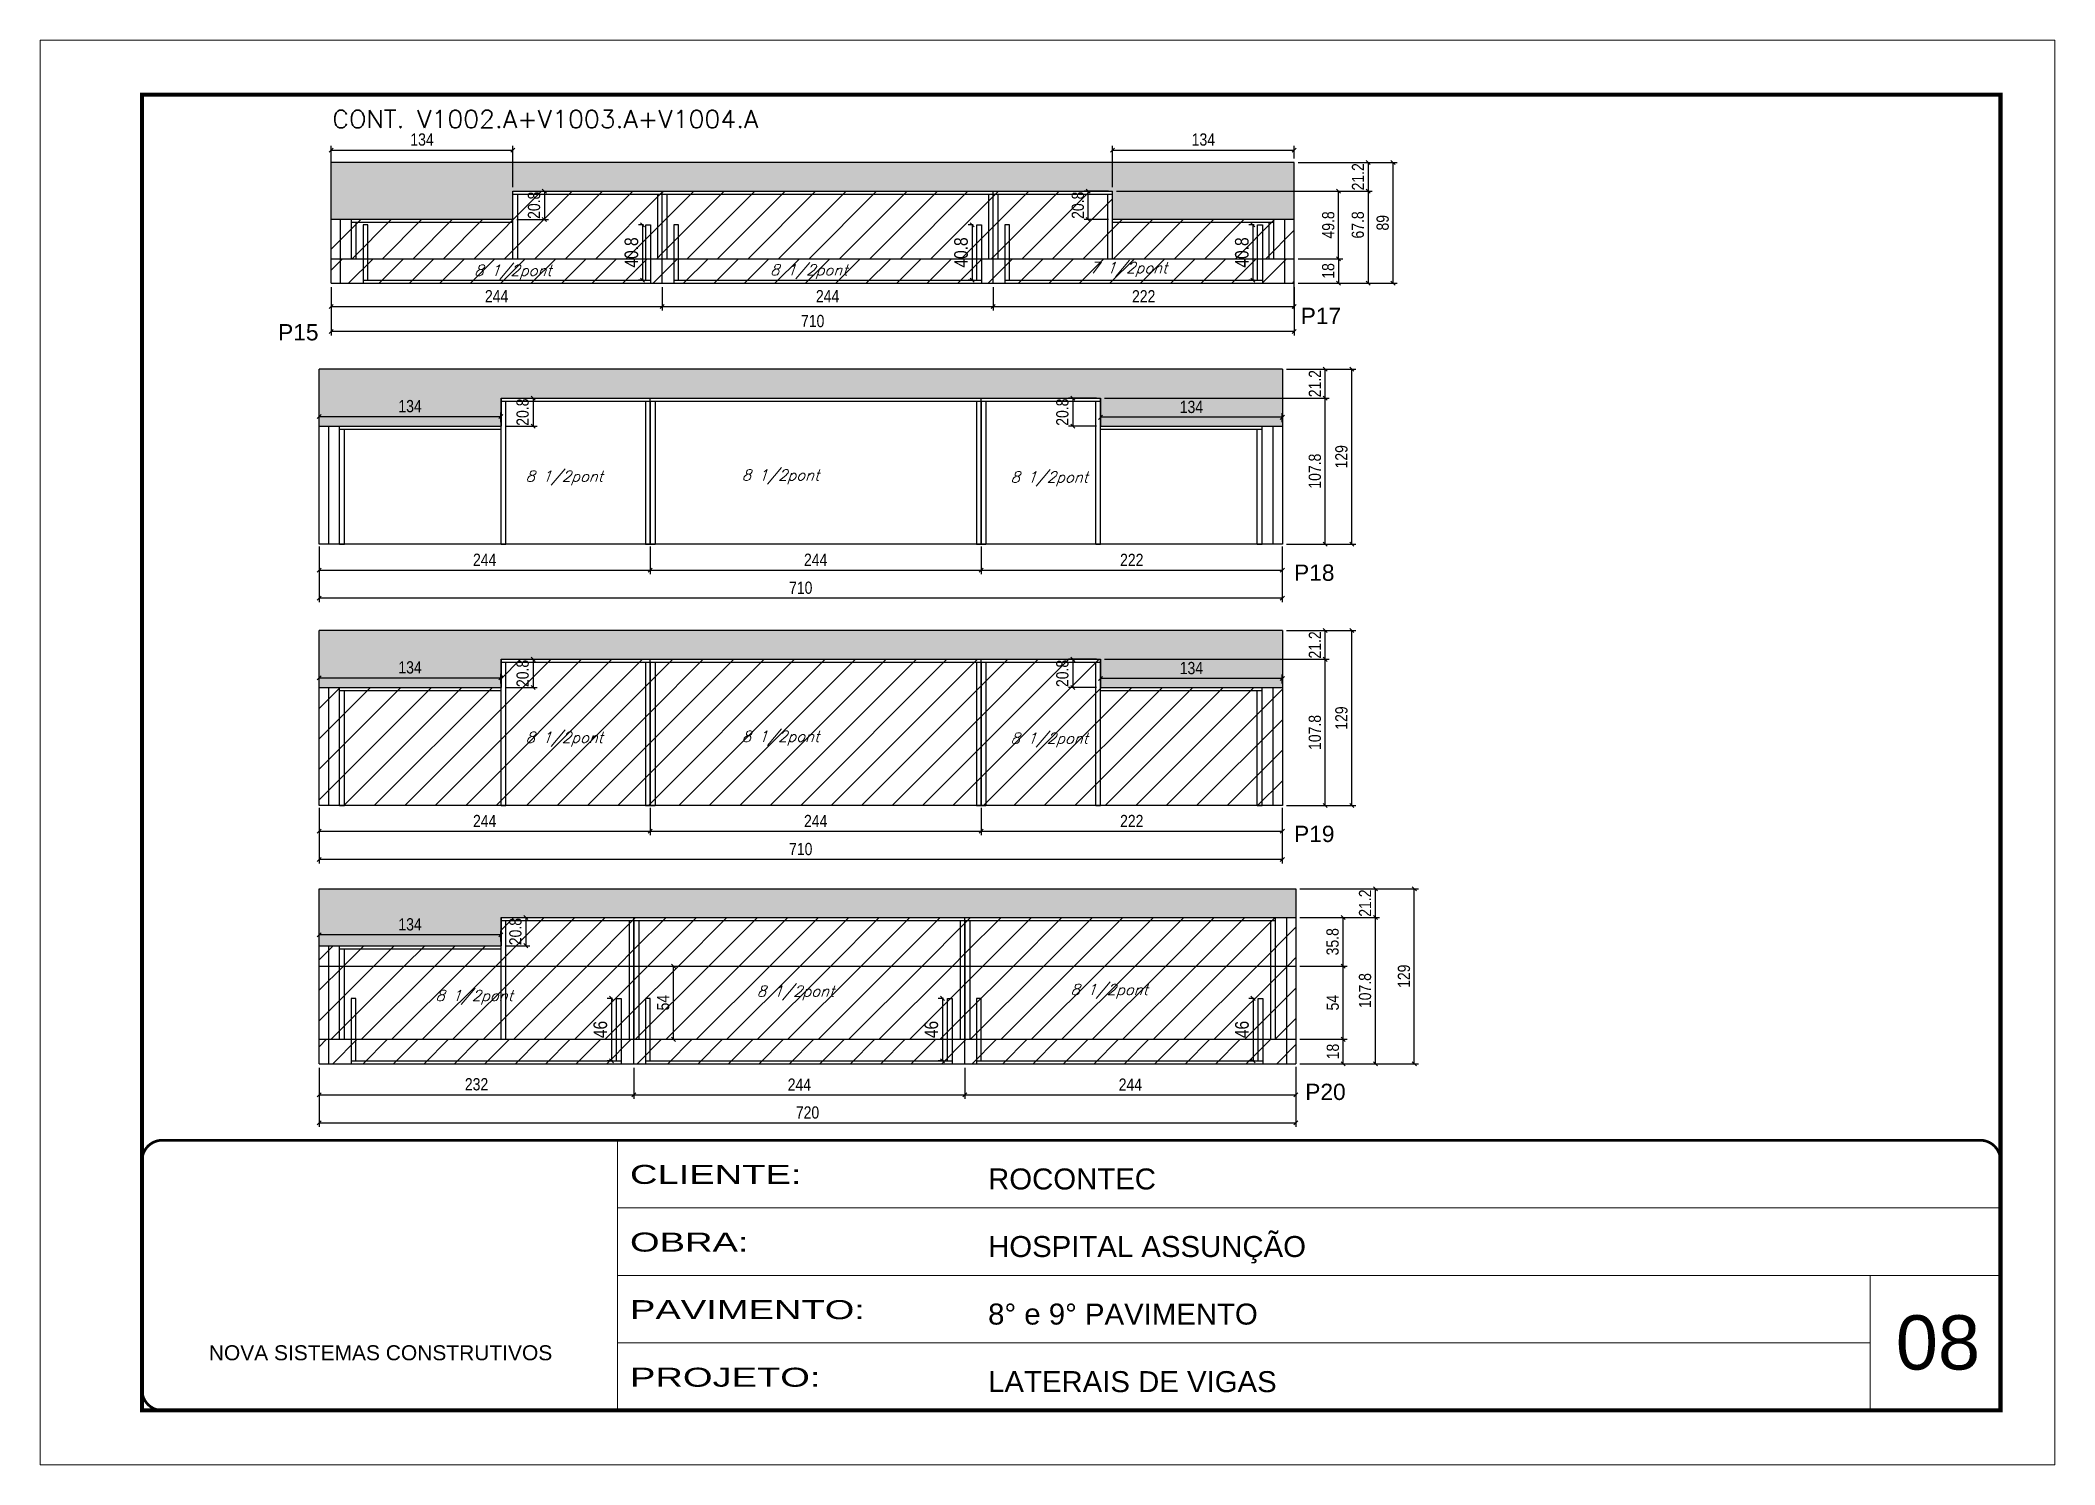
# Model space of a CAD drawing. Extents: x -20960 to -5926, y -2106 to 21915.
# Drawn here: x -7438 to -5953, y 19717 to 20767 of the extents above; entities that cross this region are included whole.
import ezdxf

# ---------------------------------------------------------------- set-up
doc = ezdxf.new("R2010")
doc.units = 0
doc.linetypes.add('CONTINUO', pattern=[0])
doc.linetypes.add('DASHED', pattern=[0.75, 0.5, -0.25])
for name, color, linetype in [('5', 5, 'Continuous'), ('COTA', 241, 'Continuous'), ('Painéis', 200, 'Continuous'), ('Reaproveitamento', 251, 'Continuous'), ('SARR_2.2x7', 40, 'Continuous'), ('SARR_3.5x7', 81, 'Continuous'), ('texto', 7, 'Continuous')]:
    doc.layers.add(name, color=color, linetype=linetype)
for name, color, linetype, lineweight in [('CARIMBO', 255, 'Continuous', 9), ('Folhas', 255, 'Continuous', 9), ('SARRAFO DE PRESSAO', 251, 'DASHED', 9), ('Texto Seção', 7, 'Continuous', 15)]:
    doc.layers.add(name, color=color, linetype=linetype, lineweight=lineweight)
doc.styles.add('ARIAL', font='arial.ttf')
doc.styles.add('COTA TECNICA', font='techl___.ttf', dxfattribs={"height": 10})
doc.styles.add('COTA TECNICA-50', font='techl___.ttf', dxfattribs={"height": 9})
doc.styles.add('REGUA-120', font='ROMANS.shx', dxfattribs={"height": 15})
doc.styles.add('Romans', font='romans.shx')
doc.styles.get("Standard").update_dxf_attribs({"font": 'arial.ttf'})
doc.styles.add('Tecnologia', font='')
doc.styles.get('Tecnologia').set_extended_font_data('Forgotten Futurist')
doc.dimstyles.new('COTA PAINEL-50', dxfattribs={"dimtxt": 9, "dimasz": 3, "dimexe": 3, "dimexo": 3, "dimgap": 3, "dimtad": 1, "dimdec": 1, "dimzin": 12, "dimdsep": 46, "dimtxsty": 'COTA TECNICA-50', "dimblk1": 'OBLIQUE', "dimblk2": 'OBLIQUE', "dimsah": 1, "dimcen": 0.9, "dimclrd": 4, "dimclre": 4, "dimclrt": 240, "dimadec": 1, "dimazin": 3, "dimtfac": 1, "dimtdec": 1, "dimtmove": 0, "dimatfit": 3, "dimfxl": 1, "dimtolj": 1, "dimtzin": 12, "dimarcsym": 0})
doc.dimstyles.new('PAINEL', dxfattribs={"dimtxt": 10, "dimasz": 3, "dimexe": 3, "dimexo": 3, "dimgap": 3, "dimtad": 1, "dimdec": 1, "dimzin": 12, "dimdsep": 46, "dimtxsty": 'COTA TECNICA', "dimblk1": 'OBLIQUE', "dimblk2": 'OBLIQUE', "dimsah": 1, "dimcen": 0.9, "dimclrd": 4, "dimclre": 4, "dimclrt": 240, "dimadec": 1, "dimazin": 3, "dimtfac": 1, "dimtdec": 1, "dimtmove": 0, "dimatfit": 3, "dimfxl": 1, "dimtolj": 1, "dimtzin": 12, "dimarcsym": 0})
pattern_1 = [(45, (3170, 1148.9), (-11.22532, 11.22532), [])]
pattern_2 = [(45, (3170, 2297.15), (-11.22532, 11.22532), [])]
pattern_3 = [(45, (3178.797, 1313.465), (-11.22532, 11.22532), [])]
pattern_4 = [(45, (3170, 2277.15), (-11.22532, 11.22532), [])]

msp = doc.modelspace()

# ---------------------------------------------------------------- texts
at = {"layer": '5', "linetype": 'Continuous'}
for s, p in [('P17', (-6509.36, 20557.66)), ('P15', (-7263.2, 20545.6)), ('P18', (-6514.25, 20368.39)), ('P19', (-6514.25, 20175.82)), ('P20', (-6506.01, 19985.66))]:
    msp.add_text(s, height=12, rotation=0.00004, dxfattribs=at).set_placement(p)
at = {"layer": 'CARIMBO', "style": 'ARIAL'}
msp.add_text('08', height=40, dxfattribs=at).set_placement((-6070.64, 19786.96))
at = {"layer": 'texto', "color": 2, "char_height": 8, "attachment_point": 5, "style": 'Romans'}
for s, insert in [('{\\Q19;\\C256;8 1/2pont}', (-7090.08, 20595.9)), ('{\\Q19;\\C256;8 1/2pont}', (-6871.98, 20596.24)), ('{\\Q19;\\C256;7 1/2pont}', (-6636.19, 20597.87)), ('{\\Q19;\\C256;8 1/2pont}', (-7052.21, 20444.17)), ('{\\Q19;\\C256;8 1/2pont}', (-6892.83, 20444.98)), ('{\\Q19;\\C256;8 1/2pont}', (-6694.69, 20443.58)), ('{\\Q19;\\C256;8 1/2pont}', (-7052.21, 20251.6)), ('{\\Q19;\\C256;8 1/2pont}', (-6892.83, 20252.41)), ('{\\Q19;\\C256;8 1/2pont}', (-6694.69, 20251.01)), ('{\\Q19;\\C256;8 1/2pont}', (-7118.63, 20061.35)), ('{\\Q19;\\C256;8 1/2pont}', (-6881.74, 20064.58)), ('{\\Q19;\\C256;8 1/2pont}', (-6650.5, 20065.79))]:
    msp.add_mtext(s, dxfattribs=dict(at, insert=insert))
at = {"layer": 'Texto Seção', "style": 'REGUA-120', "width": 1.05}
msp.add_text('CONT. V1002.A+V1003.A+V1004.A', height=13, dxfattribs=at).set_placement((-7223.24, 20702.24))

# ---------------------------------------------------------------- blocks, each defined once
blk = doc.blocks.new('9999999999')
at = {"color": 30, "linetype": 'CONTINUO'}
for p, q in [((98564.6, 34230.2), (98564.6, 34429.4)), ((98564.6, 34379.6), (99584, 34379.6)), ((98564.6, 34329.8), (99488, 34329.8)), ((99584, 34329.8), (99488, 34329.8)), ((99488, 34329.8), (99488, 34230.2)), ((98564.6, 34280), (99488, 34280))]:
    blk.add_line(p, q, dxfattribs=at)
at = {"color": 30, "linetype": 'CONTINUO', "const_width": 2}
blk.add_lwpolyline([(99584, 34230.2), (99584, 34414.4, 0.414214), (99569, 34429.4), (98229, 34429.4, 0.414214), (98214, 34414.4), (98214, 34245.2, 0.414214), (98229, 34230.2), (99584, 34230.2)], format="xyb", dxfattribs=at)
at = {"layer": 'Folhas'}
blk.add_lwpolyline([(98139, 34190.2), (99624, 34190.2), (99624, 35240.2), (98139, 35240.2)], close=True, dxfattribs=at)
at = {"layer": 'Folhas', "color": 30, "const_width": 3}
blk.add_lwpolyline([(98214, 34230.2), (99584, 34230.2), (99584, 35200.2), (98214, 35200.2)], close=True, dxfattribs=at)
at = {"color": 7, "linetype": 'Continuous', "ltscale": 5, "style": 'ARIAL'}
for s, height, p in [('ROCONTEC', 15.48, (98837.7, 34393.1)), ('HOSPITAL ASSUNÇÃO', 15.483, (98837.7, 34343.3)), ('8° e 9° PAVIMENTO', 15.483, (98837.7, 34293.5)), ('NOVA SISTEMAS CONSTRUTIVOS', 11.059, (98263.2, 34267.2)), ('LATERAIS DE VIGAS', 15.483, (98837.7, 34243.7))]:
    blk.add_text(s, height=height, dxfattribs=at).set_placement(p)
at = {"layer": 'Folhas', "color": 7, "style": 'Tecnologia', "width": 1.5}
for s, p in [('CLIENTE:', (98573.7, 34397.2)), ('OBRA:', (98573.7, 34347.3)), ('PAVIMENTO:', (98573.7, 34297.5)), ('PROJETO:', (98573.7, 34247.7))]:
    blk.add_text(s, height=14, dxfattribs=at).set_placement(p)
blk = doc.blocks.new('_Oblique')
at = {"color": 0, "linetype": 'ByBlock', "lineweight": -2}
blk.add_line((-0.5, -0.5), (0.5, 0.5), dxfattribs=at)
blk = doc.blocks.new('*D6517')
at = {"layer": 'COTA', "color": 4, "lineweight": -2, "transparency": 16777216}
for p, q in [((-6509.9, 20120.2), (-6451.3, 20120.2)), ((-6454.3, 20012.4), (-6454.3, 20120.2)), ((-6509.9, 20012.4), (-6451.3, 20012.4))]:
    blk.add_line(p, q, dxfattribs=at)
at = {"layer": 'Defpoints', "color": 0, "transparency": 16777216}
for p in [(-6512.9, 20120.2), (-6454.3, 20120.2), (-6512.9, 20012.4)]:
    blk.add_point(p, dxfattribs=at)
at = {"layer": 'COTA', "color": 4, "lineweight": -2, "transparency": 16777216, "xscale": 3, "yscale": 3, "zscale": 3}
for p, rotation in [((-6454.3, 20120.2), 90), ((-6454.3, 20012.4), 270)]:
    blk.add_blockref('_Oblique', p, dxfattribs=dict(at, rotation=rotation))
at = {"layer": 'COTA', "color": 240, "transparency": 16777216, "insert": (-6461.9, 20066.3), "char_height": 9, "attachment_point": 5, "rotation": 90, "style": 'COTA TECNICA-50'}
blk.add_mtext('\\A1;107.8', dxfattribs=at)
blk = doc.blocks.new('*D6518')
at = {"layer": 'COTA', "color": 4, "lineweight": -2, "transparency": 16777216}
for p, q in [((-6509.9, 20141.4), (-6451.3, 20141.4)), ((-6454.3, 20120.2), (-6454.3, 20141.4)), ((-6509.9, 20120.2), (-6451.3, 20120.2))]:
    blk.add_line(p, q, dxfattribs=at)
at = {"layer": 'Defpoints', "color": 0, "transparency": 16777216}
for p in [(-6512.9, 20141.4), (-6454.3, 20141.4), (-6512.9, 20120.2)]:
    blk.add_point(p, dxfattribs=at)
at = {"layer": 'COTA', "color": 4, "lineweight": -2, "transparency": 16777216, "xscale": 3, "yscale": 3, "zscale": 3}
for p, rotation in [((-6454.3, 20141.4), 90), ((-6454.3, 20120.2), 270)]:
    blk.add_blockref('_Oblique', p, dxfattribs=dict(at, rotation=rotation))
at = {"layer": 'COTA', "color": 240, "transparency": 16777216, "insert": (-6461.9, 20130.8), "char_height": 9, "attachment_point": 5, "rotation": 90, "style": 'COTA TECNICA-50'}
blk.add_mtext('\\A1;21.2', dxfattribs=at)
blk = doc.blocks.new('*D6436')
at = {"layer": 'COTA', "color": 4, "lineweight": -2, "transparency": 16777216}
for p, q in [((-7232.9, 20006.4), (-7232.9, 19986.5)), ((-7000.9, 20009.4), (-7000.9, 19986.5)), ((-7232.9, 19989.5), (-7000.9, 19989.5))]:
    blk.add_line(p, q, dxfattribs=at)
at = {"layer": 'Defpoints', "color": 0, "transparency": 16777216}
for p in [(-7232.9, 20009.4), (-7000.9, 20012.4), (-7000.9, 19989.5)]:
    blk.add_point(p, dxfattribs=at)
at = {"layer": 'COTA', "color": 4, "lineweight": -2, "transparency": 16777216, "xscale": 3, "yscale": 3, "zscale": 3, "rotation": 180}
blk.add_blockref('_Oblique', (-7232.9, 19989.5), dxfattribs=at)
at = {"layer": 'COTA', "color": 4, "lineweight": -2, "transparency": 16777216, "xscale": 3, "yscale": 3, "zscale": 3}
blk.add_blockref('_Oblique', (-7000.9, 19989.5), dxfattribs=at)
at = {"layer": 'COTA', "color": 240, "transparency": 16777216, "insert": (-7116.9, 19997.2), "char_height": 9, "attachment_point": 5, "style": 'COTA TECNICA-50'}
blk.add_mtext('\\A1;232', dxfattribs=at)
blk = doc.blocks.new('*D6437')
at = {"layer": 'COTA', "color": 4, "lineweight": -2, "transparency": 16777216}
for p, q in [((-7000.9, 20009.4), (-7000.9, 19986.5)), ((-6756.9, 20009.4), (-6756.9, 19986.5)), ((-7000.9, 19989.5), (-6756.9, 19989.5))]:
    blk.add_line(p, q, dxfattribs=at)
at = {"layer": 'Defpoints', "color": 0, "transparency": 16777216}
for p in [(-7000.9, 20012.4), (-6756.9, 20012.4), (-6756.9, 19989.5)]:
    blk.add_point(p, dxfattribs=at)
at = {"layer": 'COTA', "color": 4, "lineweight": -2, "transparency": 16777216, "xscale": 3, "yscale": 3, "zscale": 3, "rotation": 180}
blk.add_blockref('_Oblique', (-7000.9, 19989.5), dxfattribs=at)
at = {"layer": 'COTA', "color": 4, "lineweight": -2, "transparency": 16777216, "xscale": 3, "yscale": 3, "zscale": 3}
blk.add_blockref('_Oblique', (-6756.9, 19989.5), dxfattribs=at)
at = {"layer": 'COTA', "color": 240, "transparency": 16777216, "insert": (-6878.9, 19997), "char_height": 9, "attachment_point": 5, "style": 'COTA TECNICA-50'}
blk.add_mtext('\\A1;244', dxfattribs=at)
blk = doc.blocks.new('*D6438')
at = {"layer": 'COTA', "color": 4, "lineweight": -2, "transparency": 16777216}
for p, q in [((-6756.9, 20009.4), (-6756.9, 19986.5)), ((-6512.9, 20010.1), (-6512.9, 19986.5)), ((-6756.9, 19989.5), (-6512.9, 19989.5))]:
    blk.add_line(p, q, dxfattribs=at)
at = {"layer": 'Defpoints', "color": 0, "transparency": 16777216}
for p in [(-6756.9, 20012.4), (-6512.9, 20013.1), (-6512.9, 19989.5)]:
    blk.add_point(p, dxfattribs=at)
at = {"layer": 'COTA', "color": 4, "lineweight": -2, "transparency": 16777216, "xscale": 3, "yscale": 3, "zscale": 3, "rotation": 180}
blk.add_blockref('_Oblique', (-6756.9, 19989.5), dxfattribs=at)
at = {"layer": 'COTA', "color": 4, "lineweight": -2, "transparency": 16777216, "xscale": 3, "yscale": 3, "zscale": 3}
blk.add_blockref('_Oblique', (-6512.9, 19989.5), dxfattribs=at)
at = {"layer": 'COTA', "color": 240, "transparency": 16777216, "insert": (-6634.9, 19997), "char_height": 9, "attachment_point": 5, "style": 'COTA TECNICA-50'}
blk.add_mtext('\\A1;244', dxfattribs=at)
blk = doc.blocks.new('*D6519')
at = {"layer": 'COTA', "color": 4, "lineweight": -2, "transparency": 16777216}
for p, q in [((-7232.9, 20102.4), (-7232.9, 20110.4)), ((-7098.9, 20107.4), (-7232.9, 20107.4)), ((-7098.9, 20102.4), (-7098.9, 20110.4))]:
    blk.add_line(p, q, dxfattribs=at)
at = {"layer": 'Defpoints', "color": 0, "transparency": 16777216}
for p in [(-7232.9, 20107.4), (-7232.9, 20099.4), (-7098.9, 20099.4)]:
    blk.add_point(p, dxfattribs=at)
at = {"layer": 'COTA', "color": 4, "lineweight": -2, "transparency": 16777216, "xscale": 3, "yscale": 3, "zscale": 3, "rotation": 180}
blk.add_blockref('_Oblique', (-7232.9, 20107.4), dxfattribs=at)
at = {"layer": 'COTA', "color": 4, "lineweight": -2, "transparency": 16777216, "xscale": 3, "yscale": 3, "zscale": 3}
blk.add_blockref('_Oblique', (-7098.9, 20107.4), dxfattribs=at)
at = {"layer": 'COTA', "color": 240, "transparency": 16777216, "insert": (-7165.9, 20115.1), "char_height": 9, "attachment_point": 5, "style": 'COTA TECNICA-50'}
blk.add_mtext('\\A1;134', dxfattribs=at)
blk = doc.blocks.new('*D6520')
at = {"layer": 'COTA', "color": 4, "lineweight": -2, "transparency": 16777216}
for p, q in [((-7095.9, 20120.2), (-7077.6, 20120.2)), ((-7080.6, 20120.2), (-7080.6, 20099.4)), ((-7095.9, 20099.4), (-7077.6, 20099.4))]:
    blk.add_line(p, q, dxfattribs=at)
at = {"layer": 'Defpoints', "color": 0, "transparency": 16777216}
for p in [(-7098.9, 20120.2), (-7098.9, 20099.4), (-7080.6, 20099.4)]:
    blk.add_point(p, dxfattribs=at)
at = {"layer": 'COTA', "color": 4, "lineweight": -2, "transparency": 16777216, "xscale": 3, "yscale": 3, "zscale": 3}
for p, rotation in [((-7080.6, 20120.2), 90), ((-7080.6, 20099.4), 270)]:
    blk.add_blockref('_Oblique', p, dxfattribs=dict(at, rotation=rotation))
at = {"layer": 'COTA', "color": 240, "transparency": 16777216, "insert": (-7088.2, 20109.8), "char_height": 9, "attachment_point": 5, "rotation": 90, "style": 'COTA TECNICA-50'}
blk.add_mtext('\\A1;20.8', dxfattribs=at)
blk = doc.blocks.new('*D6521')
at = {"layer": 'COTA', "color": 4, "lineweight": -2, "transparency": 16777216}
for p, q in [((-6994.3, 20084.4), (-6968.7, 20084.4)), ((-6971.7, 20030.4), (-6971.7, 20084.4)), ((-6994.3, 20030.4), (-6968.7, 20030.4))]:
    blk.add_line(p, q, dxfattribs=at)
at = {"layer": 'Defpoints', "color": 0, "transparency": 16777216}
for p in [(-6997.3, 20084.4), (-6971.7, 20084.4), (-6997.3, 20030.4)]:
    blk.add_point(p, dxfattribs=at)
at = {"layer": 'COTA', "color": 4, "lineweight": -2, "transparency": 16777216, "xscale": 3, "yscale": 3, "zscale": 3}
for p, rotation in [((-6971.7, 20084.4), 90), ((-6971.7, 20030.4), 270)]:
    blk.add_blockref('_Oblique', p, dxfattribs=dict(at, rotation=rotation))
at = {"layer": 'COTA', "color": 240, "transparency": 16777216, "insert": (-6979.3, 20057.4), "char_height": 9, "attachment_point": 5, "rotation": 90, "style": 'COTA TECNICA-50'}
blk.add_mtext('\\A1;54', dxfattribs=at)
blk = doc.blocks.new('*D6439')
at = {"layer": 'COTA', "color": 4, "lineweight": -2, "transparency": 16777216}
for p, q in [((-7232.9, 20009.4), (-7232.9, 19965.8)), ((-6512.9, 20010.1), (-6512.9, 19965.8)), ((-7232.9, 19968.8), (-6512.9, 19968.8))]:
    blk.add_line(p, q, dxfattribs=at)
at = {"layer": 'Defpoints', "color": 0, "transparency": 16777216}
for p in [(-7232.9, 20012.4), (-6512.9, 20013.1), (-6512.9, 19968.8)]:
    blk.add_point(p, dxfattribs=at)
at = {"layer": 'COTA', "color": 4, "lineweight": -2, "transparency": 16777216, "xscale": 3, "yscale": 3, "zscale": 3, "rotation": 180}
blk.add_blockref('_Oblique', (-7232.9, 19968.8), dxfattribs=at)
at = {"layer": 'COTA', "color": 4, "lineweight": -2, "transparency": 16777216, "xscale": 3, "yscale": 3, "zscale": 3}
blk.add_blockref('_Oblique', (-6512.9, 19968.8), dxfattribs=at)
at = {"layer": 'COTA', "color": 240, "transparency": 16777216, "insert": (-6872.9, 19976.4), "char_height": 9, "attachment_point": 5, "style": 'COTA TECNICA-50'}
blk.add_mtext('\\A1;720', dxfattribs=at)
blk = doc.blocks.new('*D6522')
at = {"layer": 'COTA', "color": 4, "lineweight": -2, "transparency": 16777216}
for p, q in [((-6509.9, 20084.4), (-6475.1, 20084.4)), ((-6478.1, 20030.4), (-6478.1, 20084.4)), ((-6509.9, 20030.4), (-6475.1, 20030.4))]:
    blk.add_line(p, q, dxfattribs=at)
at = {"layer": 'Defpoints', "color": 0, "transparency": 16777216}
for p in [(-6512.9, 20084.4), (-6478.1, 20084.4), (-6512.9, 20030.4)]:
    blk.add_point(p, dxfattribs=at)
at = {"layer": 'COTA', "color": 4, "lineweight": -2, "transparency": 16777216, "xscale": 3, "yscale": 3, "zscale": 3}
for p, rotation in [((-6478.1, 20084.4), 90), ((-6478.1, 20030.4), 270)]:
    blk.add_blockref('_Oblique', p, dxfattribs=dict(at, rotation=rotation))
at = {"layer": 'COTA', "color": 240, "transparency": 16777216, "insert": (-6485.7, 20057.4), "char_height": 9, "attachment_point": 5, "rotation": 90, "style": 'COTA TECNICA-50'}
blk.add_mtext('\\A1;54', dxfattribs=at)
blk = doc.blocks.new('*D6523')
at = {"layer": 'COTA', "color": 4, "lineweight": -2, "transparency": 16777216}
for p, q in [((-6509.9, 20120.2), (-6475.1, 20120.2)), ((-6478.1, 20084.4), (-6478.1, 20120.2)), ((-6509.9, 20084.4), (-6475.1, 20084.4))]:
    blk.add_line(p, q, dxfattribs=at)
at = {"layer": 'Defpoints', "color": 0, "transparency": 16777216}
for p in [(-6512.9, 20120.2), (-6478.1, 20120.2), (-6512.9, 20084.4)]:
    blk.add_point(p, dxfattribs=at)
at = {"layer": 'COTA', "color": 4, "lineweight": -2, "transparency": 16777216, "xscale": 3, "yscale": 3, "zscale": 3}
for p, rotation in [((-6478.1, 20120.2), 90), ((-6478.1, 20084.4), 270)]:
    blk.add_blockref('_Oblique', p, dxfattribs=dict(at, rotation=rotation))
at = {"layer": 'COTA', "color": 240, "transparency": 16777216, "insert": (-6485.8, 20102.3), "char_height": 9, "attachment_point": 5, "rotation": 90, "style": 'COTA TECNICA-50'}
blk.add_mtext('\\A1;35.8', dxfattribs=at)
blk = doc.blocks.new('*D6502')
at = {"layer": 'COTA', "color": 4, "lineweight": -2, "transparency": 16777216}
for p, q in [((-6509.9, 20141.4), (-6422.6, 20141.4)), ((-6425.6, 20012.4), (-6425.6, 20141.4)), ((-6509.9, 20012.4), (-6422.6, 20012.4))]:
    blk.add_line(p, q, dxfattribs=at)
at = {"layer": 'Defpoints', "color": 0, "transparency": 16777216}
for p in [(-6512.9, 20141.4), (-6425.6, 20141.4), (-6512.9, 20012.4)]:
    blk.add_point(p, dxfattribs=at)
at = {"layer": 'COTA', "color": 4, "lineweight": -2, "transparency": 16777216, "xscale": 3, "yscale": 3, "zscale": 3}
for p, rotation in [((-6425.6, 20141.4), 90), ((-6425.6, 20012.4), 270)]:
    blk.add_blockref('_Oblique', p, dxfattribs=dict(at, rotation=rotation))
at = {"layer": 'COTA', "color": 240, "transparency": 16777216, "insert": (-6433.2, 20076.9), "char_height": 9, "attachment_point": 5, "rotation": 90, "style": 'COTA TECNICA-50'}
blk.add_mtext('\\A1;129', dxfattribs=at)
blk = doc.blocks.new('*D6503')
at = {"layer": 'COTA', "color": 4, "lineweight": -2, "transparency": 16777216}
for p, q in [((-6509.9, 20030.4), (-6475.1, 20030.4)), ((-6478.1, 20012.4), (-6478.1, 20030.4)), ((-6509.9, 20012.4), (-6475.1, 20012.4))]:
    blk.add_line(p, q, dxfattribs=at)
at = {"layer": 'Defpoints', "color": 0, "transparency": 16777216}
for p in [(-6512.9, 20030.4), (-6478.1, 20030.4), (-6512.9, 20012.4)]:
    blk.add_point(p, dxfattribs=at)
at = {"layer": 'COTA', "color": 4, "lineweight": -2, "transparency": 16777216, "xscale": 3, "yscale": 3, "zscale": 3}
for p, rotation in [((-6478.1, 20030.4), 90), ((-6478.1, 20012.4), 270)]:
    blk.add_blockref('_Oblique', p, dxfattribs=dict(at, rotation=rotation))
at = {"layer": 'COTA', "color": 240, "transparency": 16777216, "insert": (-6485.6, 20021.4), "char_height": 9, "attachment_point": 5, "rotation": 90, "style": 'COTA TECNICA-50'}
blk.add_mtext('\\A1;18', dxfattribs=at)
blk = doc.blocks.new('*D6504')
at = {"layer": 'COTA', "color": 4, "lineweight": -2, "ltscale": 25, "transparency": 16777216}
for p, q in [((-6543.7, 20060.6), (-6547.5, 20060.6)), ((-6544.5, 20060.6), (-6544.5, 20014.6)), ((-6543.7, 20014.6), (-6547.5, 20014.6))]:
    blk.add_line(p, q, dxfattribs=at)
at = {"layer": 'Defpoints', "color": 0, "ltscale": 25, "transparency": 16777216}
for p in [(-6540.7, 20060.6), (-6544.5, 20014.6), (-6540.7, 20014.6)]:
    blk.add_point(p, dxfattribs=at)
at = {"layer": 'COTA', "color": 4, "lineweight": -2, "ltscale": 25, "transparency": 16777216, "xscale": 3, "yscale": 3, "zscale": 3}
for p, rotation in [((-6544.5, 20060.6), 90), ((-6544.5, 20014.6), 270)]:
    blk.add_blockref('_Oblique', p, dxfattribs=dict(at, rotation=rotation))
at = {"layer": 'COTA', "color": 240, "ltscale": 25, "transparency": 16777216, "insert": (-6552.6, 20037.6), "char_height": 10, "attachment_point": 5, "rotation": 90, "style": 'COTA TECNICA'}
blk.add_mtext('\\A1;46', dxfattribs=at)
blk = doc.blocks.new('*D6505')
at = {"layer": 'COTA', "color": 4, "lineweight": -2, "ltscale": 25, "transparency": 16777216}
for p, q in [((-6772.7, 20060.6), (-6776.5, 20060.6)), ((-6773.5, 20060.6), (-6773.5, 20014.6)), ((-6772.7, 20014.6), (-6776.5, 20014.6))]:
    blk.add_line(p, q, dxfattribs=at)
at = {"layer": 'Defpoints', "color": 0, "ltscale": 25, "transparency": 16777216}
for p in [(-6769.7, 20060.6), (-6773.5, 20014.6), (-6769.7, 20014.6)]:
    blk.add_point(p, dxfattribs=at)
at = {"layer": 'COTA', "color": 4, "lineweight": -2, "ltscale": 25, "transparency": 16777216, "xscale": 3, "yscale": 3, "zscale": 3}
for p, rotation in [((-6773.5, 20060.6), 90), ((-6773.5, 20014.6), 270)]:
    blk.add_blockref('_Oblique', p, dxfattribs=dict(at, rotation=rotation))
at = {"layer": 'COTA', "color": 240, "ltscale": 25, "transparency": 16777216, "insert": (-6781.6, 20037.6), "char_height": 10, "attachment_point": 5, "rotation": 90, "style": 'COTA TECNICA'}
blk.add_mtext('\\A1;46', dxfattribs=at)
blk = doc.blocks.new('*D6506')
at = {"layer": 'COTA', "color": 4, "lineweight": -2, "ltscale": 25, "transparency": 16777216}
for p, q in [((-7016.7, 20060.6), (-7020.5, 20060.6)), ((-7017.5, 20060.6), (-7017.5, 20014.6)), ((-7016.7, 20014.6), (-7020.5, 20014.6))]:
    blk.add_line(p, q, dxfattribs=at)
at = {"layer": 'Defpoints', "color": 0, "ltscale": 25, "transparency": 16777216}
for p in [(-7013.7, 20060.6), (-7017.5, 20014.6), (-7013.7, 20014.6)]:
    blk.add_point(p, dxfattribs=at)
at = {"layer": 'COTA', "color": 4, "lineweight": -2, "ltscale": 25, "transparency": 16777216, "xscale": 3, "yscale": 3, "zscale": 3}
for p, rotation in [((-7017.5, 20060.6), 90), ((-7017.5, 20014.6), 270)]:
    blk.add_blockref('_Oblique', p, dxfattribs=dict(at, rotation=rotation))
at = {"layer": 'COTA', "color": 240, "ltscale": 25, "transparency": 16777216, "insert": (-7025.6, 20037.6), "char_height": 10, "attachment_point": 5, "rotation": 90, "style": 'COTA TECNICA'}
blk.add_mtext('\\A1;46', dxfattribs=at)
blk = doc.blocks.new('*D7785')
at = {"layer": 'COTA', "color": 4, "lineweight": -2, "transparency": 16777216}
for p, q in [((-6653.9, 20310.5), (-6488.3, 20310.5)), ((-6491.3, 20202.7), (-6491.3, 20310.5)), ((-6519.9, 20202.7), (-6488.3, 20202.7))]:
    blk.add_line(p, q, dxfattribs=at)
at = {"layer": 'Defpoints', "color": 0, "transparency": 16777216}
for p in [(-6656.9, 20310.5), (-6491.3, 20310.5), (-6522.9, 20202.7)]:
    blk.add_point(p, dxfattribs=at)
at = {"layer": 'COTA', "color": 4, "lineweight": -2, "transparency": 16777216, "xscale": 3, "yscale": 3, "zscale": 3}
for p, rotation in [((-6491.3, 20310.5), 90), ((-6491.3, 20202.7), 270)]:
    blk.add_blockref('_Oblique', p, dxfattribs=dict(at, rotation=rotation))
at = {"layer": 'COTA', "color": 240, "transparency": 16777216, "insert": (-6498.9, 20256.6), "char_height": 9, "attachment_point": 5, "rotation": 90, "style": 'COTA TECNICA-50'}
blk.add_mtext('\\A1;107.8', dxfattribs=at)
blk = doc.blocks.new('*D7786')
at = {"layer": 'COTA', "color": 4, "lineweight": -2, "transparency": 16777216}
for p, q in [((-6519.9, 20331.7), (-6488.3, 20331.7)), ((-6491.3, 20310.5), (-6491.3, 20331.7)), ((-6653.9, 20310.5), (-6488.3, 20310.5))]:
    blk.add_line(p, q, dxfattribs=at)
at = {"layer": 'Defpoints', "color": 0, "transparency": 16777216}
for p in [(-6522.9, 20331.7), (-6491.3, 20331.7), (-6656.9, 20310.5)]:
    blk.add_point(p, dxfattribs=at)
at = {"layer": 'COTA', "color": 4, "lineweight": -2, "transparency": 16777216, "xscale": 3, "yscale": 3, "zscale": 3}
for p, rotation in [((-6491.3, 20331.7), 90), ((-6491.3, 20310.5), 270)]:
    blk.add_blockref('_Oblique', p, dxfattribs=dict(at, rotation=rotation))
at = {"layer": 'COTA', "color": 240, "transparency": 16777216, "insert": (-6498.9, 20321.1), "char_height": 9, "attachment_point": 5, "rotation": 90, "style": 'COTA TECNICA-50'}
blk.add_mtext('\\A1;21.2', dxfattribs=at)
blk = doc.blocks.new('*D7787')
at = {"layer": 'COTA', "color": 4, "lineweight": -2, "transparency": 16777216}
for p, q in [((-7232.9, 20292.7), (-7232.9, 20299.8)), ((-7232.9, 20296.8), (-7098.9, 20296.8)), ((-7098.9, 20292.7), (-7098.9, 20299.8))]:
    blk.add_line(p, q, dxfattribs=at)
at = {"layer": 'Defpoints', "color": 0, "transparency": 16777216}
for p in [(-7232.9, 20289.7), (-7098.9, 20296.8), (-7098.9, 20289.7)]:
    blk.add_point(p, dxfattribs=at)
at = {"layer": 'COTA', "color": 4, "lineweight": -2, "transparency": 16777216, "xscale": 3, "yscale": 3, "zscale": 3, "rotation": 180}
blk.add_blockref('_Oblique', (-7232.9, 20296.8), dxfattribs=at)
at = {"layer": 'COTA', "color": 4, "lineweight": -2, "transparency": 16777216, "xscale": 3, "yscale": 3, "zscale": 3}
blk.add_blockref('_Oblique', (-7098.9, 20296.8), dxfattribs=at)
at = {"layer": 'COTA', "color": 240, "transparency": 16777216, "insert": (-7165.9, 20304.5), "char_height": 9, "attachment_point": 5, "style": 'COTA TECNICA-50'}
blk.add_mtext('\\A1;134', dxfattribs=at)
blk = doc.blocks.new('*D7788')
at = {"layer": 'COTA', "color": 4, "lineweight": -2, "transparency": 16777216}
for p, q in [((-6656.9, 20292.7), (-6656.9, 20299.3)), ((-6522.9, 20296.3), (-6656.9, 20296.3)), ((-6522.9, 20292.7), (-6522.9, 20299.3))]:
    blk.add_line(p, q, dxfattribs=at)
at = {"layer": 'Defpoints', "color": 0, "transparency": 16777216}
for p in [(-6656.9, 20296.3), (-6656.9, 20289.7), (-6522.9, 20289.7)]:
    blk.add_point(p, dxfattribs=at)
at = {"layer": 'COTA', "color": 4, "lineweight": -2, "transparency": 16777216, "xscale": 3, "yscale": 3, "zscale": 3, "rotation": 180}
blk.add_blockref('_Oblique', (-6656.9, 20296.3), dxfattribs=at)
at = {"layer": 'COTA', "color": 4, "lineweight": -2, "transparency": 16777216, "xscale": 3, "yscale": 3, "zscale": 3}
blk.add_blockref('_Oblique', (-6522.9, 20296.3), dxfattribs=at)
at = {"layer": 'COTA', "color": 240, "transparency": 16777216, "insert": (-6589.9, 20304), "char_height": 9, "attachment_point": 5, "style": 'COTA TECNICA-50'}
blk.add_mtext('\\A1;134', dxfattribs=at)
blk = doc.blocks.new('*D7768')
at = {"layer": 'COTA', "color": 4, "lineweight": -2, "transparency": 16777216}
for p, q in [((-7232.9, 20201.1), (-7232.9, 20180.8)), ((-6988.9, 20201.1), (-6988.9, 20180.8)), ((-7232.9, 20183.8), (-6988.9, 20183.8))]:
    blk.add_line(p, q, dxfattribs=at)
at = {"layer": 'Defpoints', "color": 0, "transparency": 16777216}
for p in [(-7232.9, 20204.1), (-6988.9, 20204.1), (-6988.9, 20183.8)]:
    blk.add_point(p, dxfattribs=at)
at = {"layer": 'COTA', "color": 4, "lineweight": -2, "transparency": 16777216, "xscale": 3, "yscale": 3, "zscale": 3, "rotation": 180}
blk.add_blockref('_Oblique', (-7232.9, 20183.8), dxfattribs=at)
at = {"layer": 'COTA', "color": 4, "lineweight": -2, "transparency": 16777216, "xscale": 3, "yscale": 3, "zscale": 3}
blk.add_blockref('_Oblique', (-6988.9, 20183.8), dxfattribs=at)
at = {"layer": 'COTA', "color": 240, "transparency": 16777216, "insert": (-7110.9, 20191.3), "char_height": 9, "attachment_point": 5, "style": 'COTA TECNICA-50'}
blk.add_mtext('\\A1;244', dxfattribs=at)
blk = doc.blocks.new('*D7769')
at = {"layer": 'COTA', "color": 4, "lineweight": -2, "transparency": 16777216}
for p, q in [((-6988.9, 20201.1), (-6988.9, 20180.8)), ((-6744.9, 20201.1), (-6744.9, 20180.8)), ((-6988.9, 20183.8), (-6744.9, 20183.8))]:
    blk.add_line(p, q, dxfattribs=at)
at = {"layer": 'Defpoints', "color": 0, "transparency": 16777216}
for p in [(-6988.9, 20204.1), (-6744.9, 20204.1), (-6744.9, 20183.8)]:
    blk.add_point(p, dxfattribs=at)
at = {"layer": 'COTA', "color": 4, "lineweight": -2, "transparency": 16777216, "xscale": 3, "yscale": 3, "zscale": 3, "rotation": 180}
blk.add_blockref('_Oblique', (-6988.9, 20183.8), dxfattribs=at)
at = {"layer": 'COTA', "color": 4, "lineweight": -2, "transparency": 16777216, "xscale": 3, "yscale": 3, "zscale": 3}
blk.add_blockref('_Oblique', (-6744.9, 20183.8), dxfattribs=at)
at = {"layer": 'COTA', "color": 240, "transparency": 16777216, "insert": (-6866.9, 20191.3), "char_height": 9, "attachment_point": 5, "style": 'COTA TECNICA-50'}
blk.add_mtext('\\A1;244', dxfattribs=at)
blk = doc.blocks.new('*D7770')
at = {"layer": 'COTA', "color": 4, "lineweight": -2, "transparency": 16777216}
for p, q in [((-6744.9, 20201.1), (-6744.9, 20180.8)), ((-6522.9, 20201.1), (-6522.9, 20180.8)), ((-6744.9, 20183.8), (-6522.9, 20183.8))]:
    blk.add_line(p, q, dxfattribs=at)
at = {"layer": 'Defpoints', "color": 0, "transparency": 16777216}
for p in [(-6744.9, 20204.1), (-6522.9, 20204.1), (-6522.9, 20183.8)]:
    blk.add_point(p, dxfattribs=at)
at = {"layer": 'COTA', "color": 4, "lineweight": -2, "transparency": 16777216, "xscale": 3, "yscale": 3, "zscale": 3, "rotation": 180}
blk.add_blockref('_Oblique', (-6744.9, 20183.8), dxfattribs=at)
at = {"layer": 'COTA', "color": 4, "lineweight": -2, "transparency": 16777216, "xscale": 3, "yscale": 3, "zscale": 3}
blk.add_blockref('_Oblique', (-6522.9, 20183.8), dxfattribs=at)
at = {"layer": 'COTA', "color": 240, "transparency": 16777216, "insert": (-6633.9, 20191.3), "char_height": 9, "attachment_point": 5, "style": 'COTA TECNICA-50'}
blk.add_mtext('\\A1;222', dxfattribs=at)
blk = doc.blocks.new('*D7771')
at = {"layer": 'COTA', "color": 4, "lineweight": -2, "transparency": 16777216}
for p, q in [((-7232.9, 20201.1), (-7232.9, 20160)), ((-6522.9, 20201.1), (-6522.9, 20160)), ((-6522.9, 20163), (-7232.9, 20163))]:
    blk.add_line(p, q, dxfattribs=at)
at = {"layer": 'Defpoints', "color": 0, "transparency": 16777216}
for p in [(-7232.9, 20204.1), (-6522.9, 20204.1), (-7232.9, 20163)]:
    blk.add_point(p, dxfattribs=at)
at = {"layer": 'COTA', "color": 4, "lineweight": -2, "transparency": 16777216, "xscale": 3, "yscale": 3, "zscale": 3, "rotation": 180}
blk.add_blockref('_Oblique', (-7232.9, 20163), dxfattribs=at)
at = {"layer": 'COTA', "color": 4, "lineweight": -2, "transparency": 16777216, "xscale": 3, "yscale": 3, "zscale": 3}
blk.add_blockref('_Oblique', (-6522.9, 20163), dxfattribs=at)
at = {"layer": 'COTA', "color": 240, "transparency": 16777216, "insert": (-6877.9, 20170.6), "char_height": 9, "attachment_point": 5, "style": 'COTA TECNICA-50'}
blk.add_mtext('\\A1;710', dxfattribs=at)
blk = doc.blocks.new('*D7789')
at = {"layer": 'COTA', "color": 4, "lineweight": -2, "transparency": 16777216}
for p, q in [((-6659.9, 20310.5), (-6680.4, 20310.5)), ((-6677.4, 20310.5), (-6677.4, 20289.7)), ((-6659.9, 20289.7), (-6680.4, 20289.7))]:
    blk.add_line(p, q, dxfattribs=at)
at = {"layer": 'Defpoints', "color": 0, "transparency": 16777216}
for p in [(-6656.9, 20310.5), (-6677.4, 20289.7), (-6656.9, 20289.7)]:
    blk.add_point(p, dxfattribs=at)
at = {"layer": 'COTA', "color": 4, "lineweight": -2, "transparency": 16777216, "xscale": 3, "yscale": 3, "zscale": 3}
for p, rotation in [((-6677.4, 20310.5), 90), ((-6677.4, 20289.7), 270)]:
    blk.add_blockref('_Oblique', p, dxfattribs=dict(at, rotation=rotation))
at = {"layer": 'COTA', "color": 240, "transparency": 16777216, "insert": (-6685, 20300.1), "char_height": 9, "attachment_point": 5, "rotation": 90, "style": 'COTA TECNICA-50'}
blk.add_mtext('\\A1;20.8', dxfattribs=at)
blk = doc.blocks.new('*D7790')
at = {"layer": 'COTA', "color": 4, "lineweight": -2, "transparency": 16777216}
for p, q in [((-7095.9, 20310.5), (-7072.2, 20310.5)), ((-7075.2, 20310.5), (-7075.2, 20289.7)), ((-7095.9, 20289.7), (-7072.2, 20289.7))]:
    blk.add_line(p, q, dxfattribs=at)
at = {"layer": 'Defpoints', "color": 0, "transparency": 16777216}
for p in [(-7098.9, 20310.5), (-7098.9, 20289.7), (-7075.2, 20289.7)]:
    blk.add_point(p, dxfattribs=at)
at = {"layer": 'COTA', "color": 4, "lineweight": -2, "transparency": 16777216, "xscale": 3, "yscale": 3, "zscale": 3}
for p, rotation in [((-7075.2, 20310.5), 90), ((-7075.2, 20289.7), 270)]:
    blk.add_blockref('_Oblique', p, dxfattribs=dict(at, rotation=rotation))
at = {"layer": 'COTA', "color": 240, "transparency": 16777216, "insert": (-7082.9, 20300.1), "char_height": 9, "attachment_point": 5, "rotation": 90, "style": 'COTA TECNICA-50'}
blk.add_mtext('\\A1;20.8', dxfattribs=at)
blk = doc.blocks.new('*D7791')
at = {"layer": 'COTA', "color": 4, "lineweight": -2, "transparency": 16777216}
for p, q in [((-6519.9, 20331.7), (-6468.7, 20331.7)), ((-6471.7, 20202.7), (-6471.7, 20331.7)), ((-6519.9, 20202.7), (-6468.7, 20202.7))]:
    blk.add_line(p, q, dxfattribs=at)
at = {"layer": 'Defpoints', "color": 0, "transparency": 16777216}
for p in [(-6522.9, 20331.7), (-6471.7, 20331.7), (-6522.9, 20202.7)]:
    blk.add_point(p, dxfattribs=at)
at = {"layer": 'COTA', "color": 4, "lineweight": -2, "transparency": 16777216, "xscale": 3, "yscale": 3, "zscale": 3}
for p, rotation in [((-6471.7, 20331.7), 90), ((-6471.7, 20202.7), 270)]:
    blk.add_blockref('_Oblique', p, dxfattribs=dict(at, rotation=rotation))
at = {"layer": 'COTA', "color": 240, "transparency": 16777216, "insert": (-6479.3, 20267.2), "char_height": 9, "attachment_point": 5, "rotation": 90, "style": 'COTA TECNICA-50'}
blk.add_mtext('\\A1;129', dxfattribs=at)
blk = doc.blocks.new('*D7792')
at = {"layer": 'COTA', "color": 4, "lineweight": -2, "transparency": 16777216}
for p, q in [((-6511.1, 20676.8), (-6438.3, 20676.8)), ((-6441.3, 20587.8), (-6441.3, 20676.8)), ((-6511.1, 20587.8), (-6438.3, 20587.8))]:
    blk.add_line(p, q, dxfattribs=at)
at = {"layer": 'Defpoints', "color": 0, "transparency": 16777216}
for p in [(-6514.1, 20676.8), (-6441.3, 20676.8), (-6514.1, 20587.8)]:
    blk.add_point(p, dxfattribs=at)
at = {"layer": 'COTA', "color": 4, "lineweight": -2, "transparency": 16777216, "xscale": 3, "yscale": 3, "zscale": 3}
for p, rotation in [((-6441.3, 20676.8), 90), ((-6441.3, 20587.8), 270)]:
    blk.add_blockref('_Oblique', p, dxfattribs=dict(at, rotation=rotation))
at = {"layer": 'COTA', "color": 240, "transparency": 16777216, "insert": (-6448.9, 20632.3), "char_height": 9, "attachment_point": 5, "rotation": 90, "style": 'COTA TECNICA-50'}
blk.add_mtext('\\A1;89', dxfattribs=at)
blk = doc.blocks.new('*D7772')
at = {"layer": 'COTA', "color": 4, "lineweight": -2, "transparency": 16777216}
for p, q in [((-6511.1, 20676.8), (-6456.6, 20676.8)), ((-6459.6, 20676.8), (-6459.6, 20655.6)), ((-6645.1, 20655.6), (-6456.6, 20655.6))]:
    blk.add_line(p, q, dxfattribs=at)
at = {"layer": 'Defpoints', "color": 0, "transparency": 16777216}
for p in [(-6514.1, 20676.8), (-6648.1, 20655.6), (-6459.6, 20655.6)]:
    blk.add_point(p, dxfattribs=at)
at = {"layer": 'COTA', "color": 4, "lineweight": -2, "transparency": 16777216, "xscale": 3, "yscale": 3, "zscale": 3}
for p, rotation in [((-6459.6, 20676.8), 90), ((-6459.6, 20655.6), 270)]:
    blk.add_blockref('_Oblique', p, dxfattribs=dict(at, rotation=rotation))
at = {"layer": 'COTA', "color": 240, "transparency": 16777216, "insert": (-6467.1, 20666.2), "char_height": 9, "attachment_point": 5, "rotation": 90, "style": 'COTA TECNICA-50'}
blk.add_mtext('\\A1;21.2', dxfattribs=at)
blk = doc.blocks.new('*D7773')
at = {"layer": 'COTA', "color": 4, "lineweight": -2, "transparency": 16777216}
for p, q in [((-6645.1, 20655.6), (-6456.6, 20655.6)), ((-6459.6, 20655.6), (-6459.6, 20587.8)), ((-6511.1, 20587.8), (-6456.6, 20587.8))]:
    blk.add_line(p, q, dxfattribs=at)
at = {"layer": 'Defpoints', "color": 0, "transparency": 16777216}
for p in [(-6648.1, 20655.6), (-6514.1, 20587.8), (-6459.6, 20587.8)]:
    blk.add_point(p, dxfattribs=at)
at = {"layer": 'COTA', "color": 4, "lineweight": -2, "transparency": 16777216, "xscale": 3, "yscale": 3, "zscale": 3}
for p, rotation in [((-6459.6, 20655.6), 90), ((-6459.6, 20587.8), 270)]:
    blk.add_blockref('_Oblique', p, dxfattribs=dict(at, rotation=rotation))
at = {"layer": 'COTA', "color": 240, "transparency": 16777216, "insert": (-6467.2, 20630.7), "char_height": 9, "attachment_point": 5, "rotation": 90, "style": 'COTA TECNICA-50'}
blk.add_mtext('\\A1;67.8', dxfattribs=at)
blk = doc.blocks.new('*D7774')
at = {"layer": 'COTA', "color": 4, "lineweight": -2, "transparency": 16777216}
for p, q in [((-7224.1, 20584.8), (-7224.1, 20567.6)), ((-6980.1, 20584.8), (-6980.1, 20567.6)), ((-7224.1, 20570.6), (-6980.1, 20570.6))]:
    blk.add_line(p, q, dxfattribs=at)
at = {"layer": 'Defpoints', "color": 0, "transparency": 16777216}
for p in [(-7224.1, 20587.8), (-6980.1, 20587.8), (-6980.1, 20570.6)]:
    blk.add_point(p, dxfattribs=at)
at = {"layer": 'COTA', "color": 4, "lineweight": -2, "transparency": 16777216, "xscale": 3, "yscale": 3, "zscale": 3, "rotation": 180}
blk.add_blockref('_Oblique', (-7224.1, 20570.6), dxfattribs=at)
at = {"layer": 'COTA', "color": 4, "lineweight": -2, "transparency": 16777216, "xscale": 3, "yscale": 3, "zscale": 3}
blk.add_blockref('_Oblique', (-6980.1, 20570.6), dxfattribs=at)
at = {"layer": 'COTA', "color": 240, "transparency": 16777216, "insert": (-7102.1, 20578.2), "char_height": 9, "attachment_point": 5, "style": 'COTA TECNICA-50'}
blk.add_mtext('\\A1;244', dxfattribs=at)
blk = doc.blocks.new('*D7775')
at = {"layer": 'COTA', "color": 4, "lineweight": -2, "transparency": 16777216}
for p, q in [((-6980.1, 20584.8), (-6980.1, 20567.6)), ((-6736.1, 20584.8), (-6736.1, 20567.6)), ((-6980.1, 20570.6), (-6736.1, 20570.6))]:
    blk.add_line(p, q, dxfattribs=at)
at = {"layer": 'Defpoints', "color": 0, "transparency": 16777216}
for p in [(-6980.1, 20587.8), (-6736.1, 20587.8), (-6736.1, 20570.6)]:
    blk.add_point(p, dxfattribs=at)
at = {"layer": 'COTA', "color": 4, "lineweight": -2, "transparency": 16777216, "xscale": 3, "yscale": 3, "zscale": 3, "rotation": 180}
blk.add_blockref('_Oblique', (-6980.1, 20570.6), dxfattribs=at)
at = {"layer": 'COTA', "color": 4, "lineweight": -2, "transparency": 16777216, "xscale": 3, "yscale": 3, "zscale": 3}
blk.add_blockref('_Oblique', (-6736.1, 20570.6), dxfattribs=at)
at = {"layer": 'COTA', "color": 240, "transparency": 16777216, "insert": (-6858.1, 20578.2), "char_height": 9, "attachment_point": 5, "style": 'COTA TECNICA-50'}
blk.add_mtext('\\A1;244', dxfattribs=at)
blk = doc.blocks.new('*D7776')
at = {"layer": 'COTA', "color": 4, "lineweight": -2, "transparency": 16777216}
for p, q in [((-6736.1, 20584.8), (-6736.1, 20567.6)), ((-6514.1, 20584.8), (-6514.1, 20567.6)), ((-6736.1, 20570.6), (-6514.1, 20570.6))]:
    blk.add_line(p, q, dxfattribs=at)
at = {"layer": 'Defpoints', "color": 0, "transparency": 16777216}
for p in [(-6736.1, 20587.8), (-6514.1, 20587.8), (-6514.1, 20570.6)]:
    blk.add_point(p, dxfattribs=at)
at = {"layer": 'COTA', "color": 4, "lineweight": -2, "transparency": 16777216, "xscale": 3, "yscale": 3, "zscale": 3, "rotation": 180}
blk.add_blockref('_Oblique', (-6736.1, 20570.6), dxfattribs=at)
at = {"layer": 'COTA', "color": 4, "lineweight": -2, "transparency": 16777216, "xscale": 3, "yscale": 3, "zscale": 3}
blk.add_blockref('_Oblique', (-6514.1, 20570.6), dxfattribs=at)
at = {"layer": 'COTA', "color": 240, "transparency": 16777216, "insert": (-6625.1, 20578.1), "char_height": 9, "attachment_point": 5, "style": 'COTA TECNICA-50'}
blk.add_mtext('\\A1;222', dxfattribs=at)
blk = doc.blocks.new('*D7777')
at = {"layer": 'COTA', "color": 4, "lineweight": -2, "transparency": 16777216}
for p, q in [((-7224.1, 20584.8), (-7224.1, 20549.2)), ((-6514.1, 20584.8), (-6514.1, 20549.2)), ((-6514.1, 20552.2), (-7224.1, 20552.2))]:
    blk.add_line(p, q, dxfattribs=at)
at = {"layer": 'Defpoints', "color": 0, "transparency": 16777216}
for p in [(-7224.1, 20587.8), (-6514.1, 20587.8), (-7224.1, 20552.2)]:
    blk.add_point(p, dxfattribs=at)
at = {"layer": 'COTA', "color": 4, "lineweight": -2, "transparency": 16777216, "xscale": 3, "yscale": 3, "zscale": 3, "rotation": 180}
blk.add_blockref('_Oblique', (-7224.1, 20552.2), dxfattribs=at)
at = {"layer": 'COTA', "color": 4, "lineweight": -2, "transparency": 16777216, "xscale": 3, "yscale": 3, "zscale": 3}
blk.add_blockref('_Oblique', (-6514.1, 20552.2), dxfattribs=at)
at = {"layer": 'COTA', "color": 240, "transparency": 16777216, "insert": (-6869.1, 20559.8), "char_height": 9, "attachment_point": 5, "style": 'COTA TECNICA-50'}
blk.add_mtext('\\A1;710', dxfattribs=at)
blk = doc.blocks.new('*D7793')
at = {"layer": 'COTA', "color": 4, "lineweight": -2, "transparency": 16777216}
for p, q in [((-7224.1, 20637.8), (-7224.1, 20688.9)), ((-7090.1, 20658.6), (-7090.1, 20688.9)), ((-7224.1, 20685.9), (-7090.1, 20685.9))]:
    blk.add_line(p, q, dxfattribs=at)
at = {"layer": 'Defpoints', "color": 0, "transparency": 16777216}
for p in [(-7090.1, 20685.9), (-7090.1, 20655.6), (-7224.1, 20634.8)]:
    blk.add_point(p, dxfattribs=at)
at = {"layer": 'COTA', "color": 4, "lineweight": -2, "transparency": 16777216, "xscale": 3, "yscale": 3, "zscale": 3, "rotation": 180}
blk.add_blockref('_Oblique', (-7224.1, 20685.9), dxfattribs=at)
at = {"layer": 'COTA', "color": 4, "lineweight": -2, "transparency": 16777216, "xscale": 3, "yscale": 3, "zscale": 3}
blk.add_blockref('_Oblique', (-7090.1, 20685.9), dxfattribs=at)
at = {"layer": 'COTA', "color": 240, "transparency": 16777216, "insert": (-7157.1, 20693.6), "char_height": 9, "attachment_point": 5, "style": 'COTA TECNICA-50'}
blk.add_mtext('\\A1;134', dxfattribs=at)
blk = doc.blocks.new('*D7794')
at = {"layer": 'COTA', "color": 4, "lineweight": -2, "transparency": 16777216}
for p, q in [((-6648.1, 20658.6), (-6648.1, 20688.9)), ((-6514.1, 20679.8), (-6514.1, 20688.9)), ((-6648.1, 20685.9), (-6514.1, 20685.9))]:
    blk.add_line(p, q, dxfattribs=at)
at = {"layer": 'Defpoints', "color": 0, "transparency": 16777216}
for p in [(-6514.1, 20685.9), (-6514.1, 20676.8), (-6648.1, 20655.6)]:
    blk.add_point(p, dxfattribs=at)
at = {"layer": 'COTA', "color": 4, "lineweight": -2, "transparency": 16777216, "xscale": 3, "yscale": 3, "zscale": 3, "rotation": 180}
blk.add_blockref('_Oblique', (-6648.1, 20685.9), dxfattribs=at)
at = {"layer": 'COTA', "color": 4, "lineweight": -2, "transparency": 16777216, "xscale": 3, "yscale": 3, "zscale": 3}
blk.add_blockref('_Oblique', (-6514.1, 20685.9), dxfattribs=at)
at = {"layer": 'COTA', "color": 240, "transparency": 16777216, "insert": (-6581.1, 20693.6), "char_height": 9, "attachment_point": 5, "style": 'COTA TECNICA-50'}
blk.add_mtext('\\A1;134', dxfattribs=at)
blk = doc.blocks.new('*D7795')
at = {"layer": 'COTA', "color": 4, "lineweight": -2, "transparency": 16777216}
for p, q in [((-7087.1, 20655.6), (-7063.9, 20655.6)), ((-7066.9, 20655.6), (-7066.9, 20634.8)), ((-7087.1, 20634.8), (-7063.9, 20634.8))]:
    blk.add_line(p, q, dxfattribs=at)
at = {"layer": 'Defpoints', "color": 0, "transparency": 16777216}
for p in [(-7090.1, 20655.6), (-7090.1, 20634.8), (-7066.9, 20634.8)]:
    blk.add_point(p, dxfattribs=at)
at = {"layer": 'COTA', "color": 4, "lineweight": -2, "transparency": 16777216, "xscale": 3, "yscale": 3, "zscale": 3}
for p, rotation in [((-7066.9, 20655.6), 90), ((-7066.9, 20634.8), 270)]:
    blk.add_blockref('_Oblique', p, dxfattribs=dict(at, rotation=rotation))
at = {"layer": 'COTA', "color": 240, "transparency": 16777216, "insert": (-7074.5, 20645.2), "char_height": 9, "attachment_point": 5, "rotation": 90, "style": 'COTA TECNICA-50'}
blk.add_mtext('\\A1;20.8', dxfattribs=at)
blk = doc.blocks.new('*D7796')
at = {"layer": 'COTA', "color": 4, "lineweight": -2, "transparency": 16777216}
for p, q in [((-6651.1, 20655.6), (-6669, 20655.6)), ((-6666, 20634.8), (-6666, 20655.6)), ((-6651.1, 20634.8), (-6669, 20634.8))]:
    blk.add_line(p, q, dxfattribs=at)
at = {"layer": 'Defpoints', "color": 0, "transparency": 16777216}
for p in [(-6666, 20655.6), (-6648.1, 20655.6), (-6648.1, 20634.8)]:
    blk.add_point(p, dxfattribs=at)
at = {"layer": 'COTA', "color": 4, "lineweight": -2, "transparency": 16777216, "xscale": 3, "yscale": 3, "zscale": 3}
for p, rotation in [((-6666, 20655.6), 90), ((-6666, 20634.8), 270)]:
    blk.add_blockref('_Oblique', p, dxfattribs=dict(at, rotation=rotation))
at = {"layer": 'COTA', "color": 240, "transparency": 16777216, "insert": (-6673.6, 20645.2), "char_height": 9, "attachment_point": 5, "rotation": 90, "style": 'COTA TECNICA-50'}
blk.add_mtext('\\A1;20.8', dxfattribs=at)
blk = doc.blocks.new('*D7778')
at = {"layer": 'COTA', "color": 4, "lineweight": -2, "ltscale": 25, "transparency": 16777216}
for p, q in [((-6993.8, 20630.8), (-6997.6, 20630.8)), ((-6994.6, 20630.8), (-6994.6, 20590)), ((-6993.8, 20590), (-6997.6, 20590))]:
    blk.add_line(p, q, dxfattribs=at)
at = {"layer": 'Defpoints', "color": 0, "ltscale": 25, "transparency": 16777216}
for p in [(-6990.8, 20630.8), (-6994.6, 20590), (-6990.8, 20590)]:
    blk.add_point(p, dxfattribs=at)
at = {"layer": 'COTA', "color": 4, "lineweight": -2, "ltscale": 25, "transparency": 16777216, "xscale": 3, "yscale": 3, "zscale": 3}
for p, rotation in [((-6994.6, 20630.8), 90), ((-6994.6, 20590), 270)]:
    blk.add_blockref('_Oblique', p, dxfattribs=dict(at, rotation=rotation))
at = {"layer": 'COTA', "color": 240, "ltscale": 25, "transparency": 16777216, "insert": (-7002.7, 20610.4), "char_height": 10, "attachment_point": 5, "rotation": 90, "style": 'COTA TECNICA'}
blk.add_mtext('\\A1;40.8', dxfattribs=at)
blk = doc.blocks.new('*D7779')
at = {"layer": 'COTA', "color": 4, "lineweight": -2, "ltscale": 25, "transparency": 16777216}
for p, q in [((-6750.8, 20630.8), (-6754.6, 20630.8)), ((-6751.6, 20630.8), (-6751.6, 20590)), ((-6750.8, 20590), (-6754.6, 20590))]:
    blk.add_line(p, q, dxfattribs=at)
at = {"layer": 'Defpoints', "color": 0, "ltscale": 25, "transparency": 16777216}
for p in [(-6747.8, 20630.8), (-6751.6, 20590), (-6747.8, 20590)]:
    blk.add_point(p, dxfattribs=at)
at = {"layer": 'COTA', "color": 4, "lineweight": -2, "ltscale": 25, "transparency": 16777216, "xscale": 3, "yscale": 3, "zscale": 3}
for p, rotation in [((-6751.6, 20630.8), 90), ((-6751.6, 20590), 270)]:
    blk.add_blockref('_Oblique', p, dxfattribs=dict(at, rotation=rotation))
at = {"layer": 'COTA', "color": 240, "ltscale": 25, "transparency": 16777216, "insert": (-6759.7, 20610.4), "char_height": 10, "attachment_point": 5, "rotation": 90, "style": 'COTA TECNICA'}
blk.add_mtext('\\A1;40.8', dxfattribs=at)
blk = doc.blocks.new('*D7780')
at = {"layer": 'COTA', "color": 4, "lineweight": -2, "ltscale": 25, "transparency": 16777216}
for p, q in [((-6543.7, 20630.8), (-6547.6, 20630.8)), ((-6544.6, 20630.8), (-6544.6, 20590)), ((-6543.7, 20590), (-6547.6, 20590))]:
    blk.add_line(p, q, dxfattribs=at)
at = {"layer": 'Defpoints', "color": 0, "ltscale": 25, "transparency": 16777216}
for p in [(-6540.7, 20630.8), (-6544.6, 20590), (-6540.7, 20590)]:
    blk.add_point(p, dxfattribs=at)
at = {"layer": 'COTA', "color": 4, "lineweight": -2, "ltscale": 25, "transparency": 16777216, "xscale": 3, "yscale": 3, "zscale": 3}
for p, rotation in [((-6544.6, 20630.8), 90), ((-6544.6, 20590), 270)]:
    blk.add_blockref('_Oblique', p, dxfattribs=dict(at, rotation=rotation))
at = {"layer": 'COTA', "color": 240, "ltscale": 25, "transparency": 16777216, "insert": (-6552.7, 20610.4), "char_height": 10, "attachment_point": 5, "rotation": 90, "style": 'COTA TECNICA'}
blk.add_mtext('\\A1;40.8', dxfattribs=at)
blk = doc.blocks.new('*D7797')
at = {"layer": 'COTA', "color": 4, "lineweight": -2, "transparency": 16777216}
for p, q in [((-6645.1, 20655.6), (-6478.4, 20655.6)), ((-6481.4, 20605.8), (-6481.4, 20655.6)), ((-6511.1, 20605.8), (-6478.4, 20605.8))]:
    blk.add_line(p, q, dxfattribs=at)
at = {"layer": 'Defpoints', "color": 0, "transparency": 16777216}
for p in [(-6648.1, 20655.6), (-6481.4, 20655.6), (-6514.1, 20605.8)]:
    blk.add_point(p, dxfattribs=at)
at = {"layer": 'COTA', "color": 4, "lineweight": -2, "transparency": 16777216, "xscale": 3, "yscale": 3, "zscale": 3}
for p, rotation in [((-6481.4, 20655.6), 90), ((-6481.4, 20605.8), 270)]:
    blk.add_blockref('_Oblique', p, dxfattribs=dict(at, rotation=rotation))
at = {"layer": 'COTA', "color": 240, "transparency": 16777216, "insert": (-6489, 20630.7), "char_height": 9, "attachment_point": 5, "rotation": 90, "style": 'COTA TECNICA-50'}
blk.add_mtext('\\A1;49.8', dxfattribs=at)
blk = doc.blocks.new('*D7798')
at = {"layer": 'COTA', "color": 4, "lineweight": -2, "transparency": 16777216}
for p, q in [((-6511.1, 20605.8), (-6478.4, 20605.8)), ((-6481.4, 20605.8), (-6481.4, 20587.8)), ((-6511.1, 20587.8), (-6478.4, 20587.8))]:
    blk.add_line(p, q, dxfattribs=at)
at = {"layer": 'Defpoints', "color": 0, "transparency": 16777216}
for p in [(-6514.1, 20605.8), (-6514.1, 20587.8), (-6481.4, 20587.8)]:
    blk.add_point(p, dxfattribs=at)
at = {"layer": 'COTA', "color": 4, "lineweight": -2, "transparency": 16777216, "xscale": 3, "yscale": 3, "zscale": 3}
for p, rotation in [((-6481.4, 20605.8), 90), ((-6481.4, 20587.8), 270)]:
    blk.add_blockref('_Oblique', p, dxfattribs=dict(at, rotation=rotation))
at = {"layer": 'COTA', "color": 240, "transparency": 16777216, "insert": (-6489, 20596.8), "char_height": 9, "attachment_point": 5, "rotation": 90, "style": 'COTA TECNICA-50'}
blk.add_mtext('\\A1;18', dxfattribs=at)
blk = doc.blocks.new('*D7799')
at = {"layer": 'COTA', "color": 4, "lineweight": -2, "transparency": 16777216}
for p, q in [((-6653.9, 20503.1), (-6488.3, 20503.1)), ((-6491.3, 20395.3), (-6491.3, 20503.1)), ((-6519.9, 20395.3), (-6488.3, 20395.3))]:
    blk.add_line(p, q, dxfattribs=at)
at = {"layer": 'Defpoints', "color": 0, "transparency": 16777216}
for p in [(-6656.9, 20503.1), (-6491.3, 20503.1), (-6522.9, 20395.3)]:
    blk.add_point(p, dxfattribs=at)
at = {"layer": 'COTA', "color": 4, "lineweight": -2, "transparency": 16777216, "xscale": 3, "yscale": 3, "zscale": 3}
for p, rotation in [((-6491.3, 20503.1), 90), ((-6491.3, 20395.3), 270)]:
    blk.add_blockref('_Oblique', p, dxfattribs=dict(at, rotation=rotation))
at = {"layer": 'COTA', "color": 240, "transparency": 16777216, "insert": (-6498.9, 20449.2), "char_height": 9, "attachment_point": 5, "rotation": 90, "style": 'COTA TECNICA-50'}
blk.add_mtext('\\A1;107.8', dxfattribs=at)
blk = doc.blocks.new('*D7800')
at = {"layer": 'COTA', "color": 4, "lineweight": -2, "transparency": 16777216}
for p, q in [((-6519.9, 20524.3), (-6488.3, 20524.3)), ((-6491.3, 20503.1), (-6491.3, 20524.3)), ((-6653.9, 20503.1), (-6488.3, 20503.1))]:
    blk.add_line(p, q, dxfattribs=at)
at = {"layer": 'Defpoints', "color": 0, "transparency": 16777216}
for p in [(-6522.9, 20524.3), (-6491.3, 20524.3), (-6656.9, 20503.1)]:
    blk.add_point(p, dxfattribs=at)
at = {"layer": 'COTA', "color": 4, "lineweight": -2, "transparency": 16777216, "xscale": 3, "yscale": 3, "zscale": 3}
for p, rotation in [((-6491.3, 20524.3), 90), ((-6491.3, 20503.1), 270)]:
    blk.add_blockref('_Oblique', p, dxfattribs=dict(at, rotation=rotation))
at = {"layer": 'COTA', "color": 240, "transparency": 16777216, "insert": (-6498.9, 20513.7), "char_height": 9, "attachment_point": 5, "rotation": 90, "style": 'COTA TECNICA-50'}
blk.add_mtext('\\A1;21.2', dxfattribs=at)
blk = doc.blocks.new('*D7801')
at = {"layer": 'COTA', "color": 4, "lineweight": -2, "transparency": 16777216}
for p, q in [((-7232.9, 20485.3), (-7232.9, 20492.4)), ((-7232.9, 20489.4), (-7098.9, 20489.4)), ((-7098.9, 20485.3), (-7098.9, 20492.4))]:
    blk.add_line(p, q, dxfattribs=at)
at = {"layer": 'Defpoints', "color": 0, "transparency": 16777216}
for p in [(-7232.9, 20482.3), (-7098.9, 20489.4), (-7098.9, 20482.3)]:
    blk.add_point(p, dxfattribs=at)
at = {"layer": 'COTA', "color": 4, "lineweight": -2, "transparency": 16777216, "xscale": 3, "yscale": 3, "zscale": 3, "rotation": 180}
blk.add_blockref('_Oblique', (-7232.9, 20489.4), dxfattribs=at)
at = {"layer": 'COTA', "color": 4, "lineweight": -2, "transparency": 16777216, "xscale": 3, "yscale": 3, "zscale": 3}
blk.add_blockref('_Oblique', (-7098.9, 20489.4), dxfattribs=at)
at = {"layer": 'COTA', "color": 240, "transparency": 16777216, "insert": (-7165.9, 20497.1), "char_height": 9, "attachment_point": 5, "style": 'COTA TECNICA-50'}
blk.add_mtext('\\A1;134', dxfattribs=at)
blk = doc.blocks.new('*D7802')
at = {"layer": 'COTA', "color": 4, "lineweight": -2, "transparency": 16777216}
for p, q in [((-6656.9, 20485.3), (-6656.9, 20491.9)), ((-6522.9, 20488.9), (-6656.9, 20488.9)), ((-6522.9, 20485.3), (-6522.9, 20491.9))]:
    blk.add_line(p, q, dxfattribs=at)
at = {"layer": 'Defpoints', "color": 0, "transparency": 16777216}
for p in [(-6656.9, 20488.9), (-6656.9, 20482.3), (-6522.9, 20482.3)]:
    blk.add_point(p, dxfattribs=at)
at = {"layer": 'COTA', "color": 4, "lineweight": -2, "transparency": 16777216, "xscale": 3, "yscale": 3, "zscale": 3, "rotation": 180}
blk.add_blockref('_Oblique', (-6656.9, 20488.9), dxfattribs=at)
at = {"layer": 'COTA', "color": 4, "lineweight": -2, "transparency": 16777216, "xscale": 3, "yscale": 3, "zscale": 3}
blk.add_blockref('_Oblique', (-6522.9, 20488.9), dxfattribs=at)
at = {"layer": 'COTA', "color": 240, "transparency": 16777216, "insert": (-6589.9, 20496.5), "char_height": 9, "attachment_point": 5, "style": 'COTA TECNICA-50'}
blk.add_mtext('\\A1;134', dxfattribs=at)
blk = doc.blocks.new('*D7781')
at = {"layer": 'COTA', "color": 4, "lineweight": -2, "transparency": 16777216}
for p, q in [((-7232.9, 20393.6), (-7232.9, 20373.3)), ((-6988.9, 20393.6), (-6988.9, 20373.3)), ((-7232.9, 20376.3), (-6988.9, 20376.3))]:
    blk.add_line(p, q, dxfattribs=at)
at = {"layer": 'Defpoints', "color": 0, "transparency": 16777216}
for p in [(-7232.9, 20396.6), (-6988.9, 20396.6), (-6988.9, 20376.3)]:
    blk.add_point(p, dxfattribs=at)
at = {"layer": 'COTA', "color": 4, "lineweight": -2, "transparency": 16777216, "xscale": 3, "yscale": 3, "zscale": 3, "rotation": 180}
blk.add_blockref('_Oblique', (-7232.9, 20376.3), dxfattribs=at)
at = {"layer": 'COTA', "color": 4, "lineweight": -2, "transparency": 16777216, "xscale": 3, "yscale": 3, "zscale": 3}
blk.add_blockref('_Oblique', (-6988.9, 20376.3), dxfattribs=at)
at = {"layer": 'COTA', "color": 240, "transparency": 16777216, "insert": (-7110.9, 20383.9), "char_height": 9, "attachment_point": 5, "style": 'COTA TECNICA-50'}
blk.add_mtext('\\A1;244', dxfattribs=at)
blk = doc.blocks.new('*D7782')
at = {"layer": 'COTA', "color": 4, "lineweight": -2, "transparency": 16777216}
for p, q in [((-6988.9, 20393.6), (-6988.9, 20373.3)), ((-6744.9, 20393.6), (-6744.9, 20373.3)), ((-6988.9, 20376.3), (-6744.9, 20376.3))]:
    blk.add_line(p, q, dxfattribs=at)
at = {"layer": 'Defpoints', "color": 0, "transparency": 16777216}
for p in [(-6988.9, 20396.6), (-6744.9, 20396.6), (-6744.9, 20376.3)]:
    blk.add_point(p, dxfattribs=at)
at = {"layer": 'COTA', "color": 4, "lineweight": -2, "transparency": 16777216, "xscale": 3, "yscale": 3, "zscale": 3, "rotation": 180}
blk.add_blockref('_Oblique', (-6988.9, 20376.3), dxfattribs=at)
at = {"layer": 'COTA', "color": 4, "lineweight": -2, "transparency": 16777216, "xscale": 3, "yscale": 3, "zscale": 3}
blk.add_blockref('_Oblique', (-6744.9, 20376.3), dxfattribs=at)
at = {"layer": 'COTA', "color": 240, "transparency": 16777216, "insert": (-6866.9, 20383.9), "char_height": 9, "attachment_point": 5, "style": 'COTA TECNICA-50'}
blk.add_mtext('\\A1;244', dxfattribs=at)
blk = doc.blocks.new('*D7783')
at = {"layer": 'COTA', "color": 4, "lineweight": -2, "transparency": 16777216}
for p, q in [((-6744.9, 20393.6), (-6744.9, 20373.3)), ((-6522.9, 20393.6), (-6522.9, 20373.3)), ((-6744.9, 20376.3), (-6522.9, 20376.3))]:
    blk.add_line(p, q, dxfattribs=at)
at = {"layer": 'Defpoints', "color": 0, "transparency": 16777216}
for p in [(-6744.9, 20396.6), (-6522.9, 20396.6), (-6522.9, 20376.3)]:
    blk.add_point(p, dxfattribs=at)
at = {"layer": 'COTA', "color": 4, "lineweight": -2, "transparency": 16777216, "xscale": 3, "yscale": 3, "zscale": 3, "rotation": 180}
blk.add_blockref('_Oblique', (-6744.9, 20376.3), dxfattribs=at)
at = {"layer": 'COTA', "color": 4, "lineweight": -2, "transparency": 16777216, "xscale": 3, "yscale": 3, "zscale": 3}
blk.add_blockref('_Oblique', (-6522.9, 20376.3), dxfattribs=at)
at = {"layer": 'COTA', "color": 240, "transparency": 16777216, "insert": (-6633.9, 20383.8), "char_height": 9, "attachment_point": 5, "style": 'COTA TECNICA-50'}
blk.add_mtext('\\A1;222', dxfattribs=at)
blk = doc.blocks.new('*D7784')
at = {"layer": 'COTA', "color": 4, "lineweight": -2, "transparency": 16777216}
for p, q in [((-7232.9, 20393.6), (-7232.9, 20352.6)), ((-6522.9, 20393.6), (-6522.9, 20352.6)), ((-6522.9, 20355.6), (-7232.9, 20355.6))]:
    blk.add_line(p, q, dxfattribs=at)
at = {"layer": 'Defpoints', "color": 0, "transparency": 16777216}
for p in [(-7232.9, 20396.6), (-6522.9, 20396.6), (-7232.9, 20355.6)]:
    blk.add_point(p, dxfattribs=at)
at = {"layer": 'COTA', "color": 4, "lineweight": -2, "transparency": 16777216, "xscale": 3, "yscale": 3, "zscale": 3, "rotation": 180}
blk.add_blockref('_Oblique', (-7232.9, 20355.6), dxfattribs=at)
at = {"layer": 'COTA', "color": 4, "lineweight": -2, "transparency": 16777216, "xscale": 3, "yscale": 3, "zscale": 3}
blk.add_blockref('_Oblique', (-6522.9, 20355.6), dxfattribs=at)
at = {"layer": 'COTA', "color": 240, "transparency": 16777216, "insert": (-6877.9, 20363.2), "char_height": 9, "attachment_point": 5, "style": 'COTA TECNICA-50'}
blk.add_mtext('\\A1;710', dxfattribs=at)
blk = doc.blocks.new('*D7803')
at = {"layer": 'COTA', "color": 4, "lineweight": -2, "transparency": 16777216}
for p, q in [((-6659.9, 20503.1), (-6680.4, 20503.1)), ((-6677.4, 20503.1), (-6677.4, 20482.3)), ((-6659.9, 20482.3), (-6680.4, 20482.3))]:
    blk.add_line(p, q, dxfattribs=at)
at = {"layer": 'Defpoints', "color": 0, "transparency": 16777216}
for p in [(-6656.9, 20503.1), (-6677.4, 20482.3), (-6656.9, 20482.3)]:
    blk.add_point(p, dxfattribs=at)
at = {"layer": 'COTA', "color": 4, "lineweight": -2, "transparency": 16777216, "xscale": 3, "yscale": 3, "zscale": 3}
for p, rotation in [((-6677.4, 20503.1), 90), ((-6677.4, 20482.3), 270)]:
    blk.add_blockref('_Oblique', p, dxfattribs=dict(at, rotation=rotation))
at = {"layer": 'COTA', "color": 240, "transparency": 16777216, "insert": (-6685, 20492.7), "char_height": 9, "attachment_point": 5, "rotation": 90, "style": 'COTA TECNICA-50'}
blk.add_mtext('\\A1;20.8', dxfattribs=at)
blk = doc.blocks.new('*D7804')
at = {"layer": 'COTA', "color": 4, "lineweight": -2, "transparency": 16777216}
for p, q in [((-7095.9, 20503.1), (-7072.2, 20503.1)), ((-7075.2, 20503.1), (-7075.2, 20482.3)), ((-7095.9, 20482.3), (-7072.2, 20482.3))]:
    blk.add_line(p, q, dxfattribs=at)
at = {"layer": 'Defpoints', "color": 0, "transparency": 16777216}
for p in [(-7098.9, 20503.1), (-7098.9, 20482.3), (-7075.2, 20482.3)]:
    blk.add_point(p, dxfattribs=at)
at = {"layer": 'COTA', "color": 4, "lineweight": -2, "transparency": 16777216, "xscale": 3, "yscale": 3, "zscale": 3}
for p, rotation in [((-7075.2, 20503.1), 90), ((-7075.2, 20482.3), 270)]:
    blk.add_blockref('_Oblique', p, dxfattribs=dict(at, rotation=rotation))
at = {"layer": 'COTA', "color": 240, "transparency": 16777216, "insert": (-7082.9, 20492.7), "char_height": 9, "attachment_point": 5, "rotation": 90, "style": 'COTA TECNICA-50'}
blk.add_mtext('\\A1;20.8', dxfattribs=at)
blk = doc.blocks.new('*D7805')
at = {"layer": 'COTA', "color": 4, "lineweight": -2, "transparency": 16777216}
for p, q in [((-6519.9, 20524.3), (-6468.7, 20524.3)), ((-6471.7, 20395.3), (-6471.7, 20524.3)), ((-6519.9, 20395.3), (-6468.7, 20395.3))]:
    blk.add_line(p, q, dxfattribs=at)
at = {"layer": 'Defpoints', "color": 0, "transparency": 16777216}
for p in [(-6522.9, 20524.3), (-6471.7, 20524.3), (-6522.9, 20395.3)]:
    blk.add_point(p, dxfattribs=at)
at = {"layer": 'COTA', "color": 4, "lineweight": -2, "transparency": 16777216, "xscale": 3, "yscale": 3, "zscale": 3}
for p, rotation in [((-6471.7, 20524.3), 90), ((-6471.7, 20395.3), 270)]:
    blk.add_blockref('_Oblique', p, dxfattribs=dict(at, rotation=rotation))
at = {"layer": 'COTA', "color": 240, "transparency": 16777216, "insert": (-6479.3, 20459.8), "char_height": 9, "attachment_point": 5, "rotation": 90, "style": 'COTA TECNICA-50'}
blk.add_mtext('\\A1;129', dxfattribs=at)

# ---------------------------------------------------------------- dimensions: what is measured, and where the dimension line sits
at = {"layer": 'COTA'}
for base, p1, p2, picture, middle in [((-7090.07, 20685.91), (-7224.07, 20634.84), (-7090.07, 20655.64), '*D7793', (-7157.07, 20693.61)), ((-6514.07, 20685.91), (-6648.07, 20655.64), (-6514.07, 20676.84), '*D7794', (-6581.07, 20693.61)), ((-6980.07, 20570.63), (-7224.07, 20587.84), (-6980.07, 20587.84), '*D7774', (-7102.07, 20578.2)), ((-7224.07, 20552.17), (-6514.07, 20587.84), (-7224.07, 20587.84), '*D7777', (-6869.07, 20559.76)), ((-7098.86, 20489.37), (-7232.86, 20482.27), (-7098.86, 20482.27), '*D7801', (-7165.86, 20497.06)), ((-6656.86, 20488.85), (-6522.86, 20482.27), (-6656.86, 20482.27), '*D7802', (-6589.86, 20496.55)), ((-6988.86, 20376.35), (-7232.86, 20396.62), (-6988.86, 20396.62), '*D7781', (-7110.86, 20383.91)), ((-7232.86, 20355.61), (-6522.86, 20396.62), (-7232.86, 20396.62), '*D7784', (-6877.86, 20363.2)), ((-7098.86, 20296.79), (-7232.86, 20289.7), (-7098.86, 20289.7), '*D7787', (-7165.86, 20304.49)), ((-6656.86, 20296.28), (-6522.86, 20289.7), (-6656.86, 20289.7), '*D7788', (-6589.86, 20303.98)), ((-6988.86, 20183.78), (-7232.86, 20204.05), (-6988.86, 20204.05), '*D7768', (-7110.86, 20191.34)), ((-7232.86, 20163.04), (-6522.86, 20204.05), (-7232.86, 20204.05), '*D7771', (-6877.86, 20170.63)), ((-7232.86, 20107.39), (-7098.86, 20099.4), (-7232.86, 20099.4), '*D6519', (-7165.86, 20115.09)), ((-6512.86, 19968.83), (-7232.86, 20012.4), (-6512.86, 20013.13), '*D6439', (-6872.86, 19976.42)), ((-7000.86, 19989.47), (-7232.86, 20009.44), (-7000.86, 20012.4), '*D6436', (-7116.86, 19997.16))]:
    dim = msp.add_linear_dim(base=base, p1=p1, p2=p2, dimstyle='COTA PAINEL-50', dxfattribs=at)
    dim.commit()
    dim.dimension.update_dxf_attribs({"geometry": picture, "text_midpoint": middle})
for base, p1, p2, picture, middle in [((-6459.56, 20655.64), (-6514.07, 20676.84), (-6648.07, 20655.64), '*D7772', (-6459.56, 20666.24)), ((-7066.88, 20634.84), (-7090.07, 20655.64), (-7090.07, 20634.84), '*D7795', (-7066.88, 20645.24)), ((-6665.98, 20655.64), (-6648.07, 20634.84), (-6648.07, 20655.64), '*D7796', (-6665.98, 20645.24)), ((-7075.24, 20482.27), (-7098.86, 20503.07), (-7098.86, 20482.27), '*D7804', (-7075.24, 20492.67)), ((-6677.43, 20482.27), (-6656.86, 20503.07), (-6656.86, 20482.27), '*D7803', (-6677.43, 20492.67)), ((-7075.24, 20289.7), (-7098.86, 20310.5), (-7098.86, 20289.7), '*D7790', (-7075.24, 20300.1)), ((-6677.43, 20289.7), (-6656.86, 20310.5), (-6656.86, 20289.7), '*D7789', (-6677.43, 20300.1)), ((-6454.33, 20141.4), (-6512.86, 20120.2), (-6512.86, 20141.4), '*D6518', (-6454.33, 20130.8)), ((-7080.59, 20099.4), (-7098.86, 20120.2), (-7098.86, 20099.4), '*D6520', (-7080.59, 20109.8))]:
    dim = msp.add_linear_dim(base=base, p1=p1, p2=p2, angle=90, dimstyle='COTA PAINEL-50', dxfattribs=at)
    dim.commit()
    dim.dimension.update_dxf_attribs({"geometry": picture, "text_midpoint": middle, "dimtype": 160})
for base, p1, p2, picture, middle in [((-6441.29, 20676.84), (-6514.07, 20587.84), (-6514.07, 20676.84), '*D7792', (-6448.88, 20632.34)), ((-6481.4, 20655.64), (-6514.07, 20605.84), (-6648.07, 20655.64), '*D7797', (-6488.99, 20630.74)), ((-6481.4, 20587.84), (-6514.07, 20605.84), (-6514.07, 20587.84), '*D7798', (-6488.98, 20596.84)), ((-6471.75, 20524.27), (-6522.86, 20395.27), (-6522.86, 20524.27), '*D7805', (-6479.33, 20459.77)), ((-6491.34, 20503.07), (-6522.86, 20395.27), (-6656.86, 20503.07), '*D7799', (-6498.95, 20449.17)), ((-6471.75, 20331.7), (-6522.86, 20202.7), (-6522.86, 20331.7), '*D7791', (-6479.33, 20267.2)), ((-6491.34, 20310.5), (-6522.86, 20202.7), (-6656.86, 20310.5), '*D7785', (-6498.95, 20256.6)), ((-6425.63, 20141.4), (-6512.86, 20012.4), (-6512.86, 20141.4), '*D6502', (-6433.21, 20076.9)), ((-6454.33, 20120.2), (-6512.86, 20012.4), (-6512.86, 20120.2), '*D6517', (-6461.94, 20066.3)), ((-6971.71, 20084.4), (-6997.34, 20030.4), (-6997.34, 20084.4), '*D6521', (-6979.31, 20057.4)), ((-6478.05, 20084.4), (-6512.86, 20030.4), (-6512.86, 20084.4), '*D6522', (-6485.65, 20057.4)), ((-6478.05, 20030.4), (-6512.86, 20012.4), (-6512.86, 20030.4), '*D6503', (-6485.64, 20021.4))]:
    dim = msp.add_linear_dim(base=base, p1=p1, p2=p2, angle=90, dimstyle='COTA PAINEL-50', dxfattribs=at)
    dim.commit()
    dim.dimension.update_dxf_attribs({"geometry": picture, "text_midpoint": middle})
for base, p1, p2, picture, middle in [((-6459.56, 20587.84), (-6648.07, 20655.64), (-6514.07, 20587.84), '*D7773', (-6459.56, 20630.74)), ((-6491.34, 20524.27), (-6656.86, 20503.07), (-6522.86, 20524.27), '*D7800', (-6491.34, 20513.67)), ((-6491.34, 20331.7), (-6656.86, 20310.5), (-6522.86, 20331.7), '*D7786', (-6491.34, 20321.1))]:
    dim = msp.add_linear_dim(base=base, p1=p1, p2=p2, angle=90, dimstyle='COTA PAINEL-50', override={"dimtmove": 1}, dxfattribs=at)
    dim.commit()
    dim.dimension.update_dxf_attribs({"geometry": picture, "text_midpoint": middle, "dimtype": 160})
at = {"layer": 'COTA', "ltscale": 25}
for base, p1, p2, picture, middle in [((-6994.61, 20590.04), (-6990.79, 20630.84), (-6990.79, 20590.04), '*D7778', (-7002.74, 20610.44)), ((-6751.6, 20590.04), (-6747.77, 20630.84), (-6747.77, 20590.04), '*D7779', (-6759.72, 20610.44)), ((-6544.57, 20590.04), (-6540.75, 20630.84), (-6540.75, 20590.04), '*D7780', (-6552.7, 20610.44)), ((-7017.51, 20014.6), (-7013.69, 20060.6), (-7013.69, 20014.6), '*D6506', (-7025.62, 20037.6)), ((-6773.51, 20014.6), (-6769.69, 20060.6), (-6769.69, 20014.6), '*D6505', (-6781.62, 20037.6)), ((-6544.49, 20014.6), (-6540.66, 20060.6), (-6540.66, 20014.6), '*D6504', (-6552.59, 20037.6))]:
    dim = msp.add_linear_dim(base=base, p1=p1, p2=p2, angle=90, dimstyle='PAINEL', dxfattribs=at)
    dim.commit()
    dim.dimension.update_dxf_attribs({"geometry": picture, "text_midpoint": middle})
at = {"layer": 'COTA'}
for base, p1, p2, picture, middle in [((-6736.07, 20570.63), (-6980.07, 20587.84), (-6736.07, 20587.84), '*D7775', (-6858.07, 20578.2)), ((-6514.07, 20570.63), (-6736.07, 20587.84), (-6514.07, 20587.84), '*D7776', (-6625.07, 20578.13)), ((-6744.86, 20376.35), (-6988.86, 20396.62), (-6744.86, 20396.62), '*D7782', (-6866.86, 20383.91)), ((-6522.86, 20376.35), (-6744.86, 20396.62), (-6522.86, 20396.62), '*D7783', (-6633.86, 20383.85)), ((-6744.86, 20183.78), (-6988.86, 20204.05), (-6744.86, 20204.05), '*D7769', (-6866.86, 20191.34)), ((-6522.86, 20183.78), (-6744.86, 20204.05), (-6522.86, 20204.05), '*D7770', (-6633.86, 20191.28)), ((-6756.86, 19989.47), (-7000.86, 20012.4), (-6756.86, 20012.4), '*D6437', (-6878.86, 19997.03)), ((-6512.86, 19989.47), (-6756.86, 20012.4), (-6512.86, 20013.13), '*D6438', (-6634.86, 19997.03))]:
    dim = msp.add_linear_dim(base=base, p1=p1, p2=p2, dimstyle='COTA PAINEL-50', override={"dimtmove": 1}, dxfattribs=at)
    dim.commit()
    dim.dimension.update_dxf_attribs({"geometry": picture, "text_midpoint": middle})
dim = msp.add_linear_dim(base=(-6478.05, 20120.2), p1=(-6512.86, 20084.4), p2=(-6512.86, 20120.2), angle=90, dimstyle='COTA PAINEL-50', override={"dimtmove": 1}, dxfattribs=at)
dim.commit()
dim.dimension.update_dxf_attribs({"geometry": '*D6523', "text_midpoint": (-6485.77, 20102.3)})

# ---------------------------------------------------------------- hatches: boundary and pattern name
at = {"layer": 'COTA', "linetype": 'ByBlock'}
h = msp.add_hatch(dxfattribs=at)
h.set_pattern_fill('AR-CONC', color=256, scale=0.03)
h.set_pattern_definition([(50, (4763.7966, 1313.4652), (5.4655401, -0.4781726), [0.5715, -6.2865]), (355, (4763.7966, 1313.465), (-1.0573026, 5.7317054), [0.4572, -5.0292175]), (100.451445, (4764.252, 1313.4254), (4.4082374, 5.2535326), [0.4857003, -5.3427073]), (46.1842, (4763.7966, 1314.989), (8.1323712, -1.2612698), [0.85725, -9.42975]), (96.635558, (4764.474, 1314.884), (7.122124, 7.4227837), [0.7285507, -8.0140682]), (351.18415, (4763.7966, 1314.989), (7.122124, 7.4227837), [0.685799, -7.543792]), (21, (4764.5586, 1314.6082), (4.5484317, -3.06795595), [0.5715, -6.2865]), (326, (4764.5586, 1314.608), (1.8540609, 5.525639), [0.4572, -5.0292]), (71.451445, (4764.9376, 1314.3526), (6.4024926, 2.4576831), [0.4857003, -5.3426981]), (37.5, (4763.7966, 1313.4652), (0.0926581, 2.53665117), [0, -4.96824, 0, -5.1054, 0, -5.04825]), (7.5, (4763.7966, 1313.4652), (2.00458988, 3.00541724), [0, -2.91084, 0, -4.85394, 0, -1.92405]), (327.5, (4762.0973, 1313.4652), (4.06771786, -0.17186232), [0, -1.905, 0, -5.9436, 0, -7.8867]), (317.5, (4761.3353, 1313.4652), (4.44387544, 0.76279473), [0, -2.4765, 0, -3.94716, 0, -5.6007])])
h.paths.add_polyline_path([(-7090.07, 20634.84), (-7090.07, 20655.64), (-6648.07, 20655.64), (-6648.07, 20634.84), (-6514.07, 20634.84), (-6514.07, 20676.84), (-7224.07, 20676.84), (-7224.07, 20634.84)])
h = msp.add_hatch(dxfattribs=at)
h.set_pattern_fill('AR-CONC', color=256, scale=0.03)
h.set_pattern_definition([(50, (4755, 1361.823), (5.4655401, -0.4781726), [0.5715, -6.2865]), (355, (4755, 1361.823), (-1.0573026, 5.7317054), [0.4572, -5.0292175]), (100.451445, (4755.4555, 1361.783), (4.4082374, 5.2535326), [0.4857003, -5.3427073]), (46.1842, (4755, 1363.347), (8.1323712, -1.2612698), [0.85725, -9.42975]), (96.635558, (4755.678, 1363.242), (7.122124, 7.4227837), [0.7285507, -8.0140682]), (351.18415, (4755, 1363.347), (7.122124, 7.4227837), [0.685799, -7.543792]), (21, (4755.762, 1362.966), (4.5484317, -3.06795595), [0.5715, -6.2865]), (326, (4755.762, 1362.966), (1.8540609, 5.525639), [0.4572, -5.0292]), (71.451445, (4756.141, 1362.7103), (6.4024926, 2.4576831), [0.4857003, -5.3426981]), (37.5, (4755, 1361.823), (0.0926581, 2.53665117), [0, -4.96824, 0, -5.1054, 0, -5.04825]), (7.5, (4755, 1361.823), (2.00458988, 3.00541724), [0, -2.91084, 0, -4.85394, 0, -1.92405]), (327.5, (4753.3007, 1361.823), (4.06771786, -0.17186232), [0, -1.905, 0, -5.9436, 0, -7.8867]), (317.5, (4752.5387, 1361.823), (4.44387544, 0.76279473), [0, -2.4765, 0, -3.94716, 0, -5.6007])])
h.paths.add_polyline_path([(-7232.86, 20524.27), (-7232.86, 20482.27), (-7098.86, 20482.27), (-7098.86, 20503.07), (-6656.86, 20503.07), (-6656.86, 20482.27), (-6522.86, 20482.27), (-6522.86, 20524.27)])
h = msp.add_hatch(dxfattribs=at)
h.set_pattern_fill('AR-CONC', color=256, scale=0.03)
h.set_pattern_definition([(50, (4755, 1169.252), (5.4655401, -0.4781726), [0.5715, -6.2865]), (355, (4755, 1169.252), (-1.0573026, 5.7317054), [0.4572, -5.0292175]), (100.451445, (4755.4555, 1169.212), (4.4082374, 5.2535326), [0.4857003, -5.3427073]), (46.1842, (4755, 1170.776), (8.1323712, -1.2612698), [0.85725, -9.42975]), (96.635558, (4755.678, 1170.671), (7.122124, 7.4227837), [0.7285507, -8.0140682]), (351.18415, (4755, 1170.776), (7.122124, 7.4227837), [0.685799, -7.543792]), (21, (4755.762, 1170.395), (4.5484317, -3.06795595), [0.5715, -6.2865]), (326, (4755.762, 1170.395), (1.8540609, 5.525639), [0.4572, -5.0292]), (71.451445, (4756.141, 1170.139), (6.4024926, 2.4576831), [0.4857003, -5.3426981]), (37.5, (4755, 1169.2518), (0.0926581, 2.53665117), [0, -4.96824, 0, -5.1054, 0, -5.04825]), (7.5, (4755, 1169.2518), (2.00458988, 3.00541724), [0, -2.91084, 0, -4.85394, 0, -1.92405]), (327.5, (4753.3007, 1169.2518), (4.06771786, -0.17186232), [0, -1.905, 0, -5.9436, 0, -7.8867]), (317.5, (4752.5387, 1169.2518), (4.44387544, 0.76279473), [0, -2.4765, 0, -3.94716, 0, -5.6007])])
h.paths.add_polyline_path([(-7232.86, 20331.7), (-7232.86, 20289.7), (-7098.86, 20289.7), (-7098.86, 20310.5), (-6656.86, 20310.5), (-6656.86, 20289.7), (-6522.86, 20289.7), (-6522.86, 20331.7)])
h = msp.add_hatch(dxfattribs=at)
h.set_pattern_fill('AR-CONC', color=256, scale=0.03)
h.set_pattern_definition([(50, (4755, 1148.9003), (5.4655401, -0.4781726), [0.5715, -6.2865]), (355, (4755, 1148.9003), (-1.0573026, 5.7317054), [0.4572, -5.0292175]), (100.451445, (4755.4555, 1148.8604), (4.4082374, 5.2535326), [0.4857003, -5.3427073]), (46.1842, (4755, 1150.424), (8.1323712, -1.2612698), [0.85725, -9.42975]), (96.635558, (4755.678, 1150.319), (7.122124, 7.4227837), [0.7285507, -8.0140682]), (351.18415, (4755, 1150.424), (7.122124, 7.4227837), [0.685799, -7.543792]), (21, (4755.762, 1150.0433), (4.5484317, -3.06795595), [0.5715, -6.2865]), (326, (4755.762, 1150.0433), (1.8540609, 5.525639), [0.4572, -5.0292]), (71.451445, (4756.141, 1149.7876), (6.4024926, 2.4576831), [0.4857003, -5.3426981]), (37.5, (4755, 1148.9003), (0.0926581, 2.53665117), [0, -4.96824, 0, -5.1054, 0, -5.04825]), (7.5, (4755, 1148.9003), (2.00458988, 3.00541724), [0, -2.91084, 0, -4.85394, 0, -1.92405]), (327.5, (4753.3007, 1148.9003), (4.06771786, -0.17186232), [0, -1.905, 0, -5.9436, 0, -7.8867]), (317.5, (4752.5387, 1148.9003), (4.44387544, 0.76279473), [0, -2.4765, 0, -3.94716, 0, -5.6007])])
h.paths.add_polyline_path([(-7232.86, 20141.4), (-7232.86, 20099.4), (-7098.86, 20099.4), (-7098.86, 20120.2), (-6512.86, 20120.2), (-6512.86, 20141.4)])
at = {"layer": 'Reaproveitamento', "transparency": 33554684}
h = msp.add_hatch(dxfattribs=at)
h.set_pattern_fill('ANSI31', color=256, scale=5)
h.set_pattern_definition(pattern_3)
h.paths.add_polyline_path([(-6980.07, 20605.84), (-6980.07, 20655.64), (-7090.07, 20655.64), (-7090.07, 20634.84), (-7224.07, 20634.84), (-7224.07, 20605.84)])
h = msp.add_hatch(dxfattribs=at)
h.set_pattern_fill('ANSI31', color=256, scale=5)
h.set_pattern_definition(pattern_3)
h.paths.add_polyline_path([(-6980.07, 20655.64), (-6980.07, 20605.84), (-6736.07, 20605.84), (-6736.07, 20655.64)])
h = msp.add_hatch(dxfattribs=at)
h.set_pattern_fill('ANSI31', color=256, scale=5)
h.set_pattern_definition(pattern_3)
h.paths.add_polyline_path([(-6514.07, 20605.84), (-6514.07, 20634.84), (-6648.07, 20634.84), (-6648.07, 20655.64), (-6736.07, 20655.64), (-6736.07, 20605.84)])
h = msp.add_hatch(dxfattribs=at)
h.set_pattern_fill('ANSI31', color=256, scale=5)
h.set_pattern_definition(pattern_4)
h.paths.add_polyline_path([(-6980.07, 20587.84), (-6980.07, 20605.84), (-7224.07, 20605.84), (-7224.07, 20587.84)])
h = msp.add_hatch(dxfattribs=at)
h.set_pattern_fill('ANSI31', color=256, scale=5)
h.set_pattern_definition(pattern_4)
h.paths.add_polyline_path([(-6980.07, 20605.84), (-6980.07, 20587.84), (-6736.07, 20587.84), (-6736.07, 20605.84)])
h = msp.add_hatch(dxfattribs=at)
h.set_pattern_fill('ANSI31', color=256, scale=5)
h.set_pattern_definition(pattern_4)
h.paths.add_polyline_path([(-6514.07, 20587.84), (-6514.07, 20605.84), (-6736.07, 20605.84), (-6736.07, 20587.84)])
h = msp.add_hatch(dxfattribs=at)
h.set_pattern_fill('ANSI31', color=256, scale=5)
h.set_pattern_definition(pattern_4)
h.paths.add_polyline_path([(-6988.86, 20202.7), (-6988.86, 20310.5), (-7098.86, 20310.5), (-7098.86, 20289.7), (-7232.86, 20289.7), (-7232.86, 20202.7)])
h = msp.add_hatch(dxfattribs=at)
h.set_pattern_fill('ANSI31', color=256, scale=5)
h.set_pattern_definition(pattern_4)
h.paths.add_polyline_path([(-6744.86, 20202.7), (-6744.86, 20310.5), (-6988.86, 20310.5), (-6988.86, 20202.7)])
h = msp.add_hatch(dxfattribs=at)
h.set_pattern_fill('ANSI31', color=256, scale=5)
h.set_pattern_definition(pattern_4)
h.paths.add_polyline_path([(-6522.86, 20202.7), (-6522.86, 20289.7), (-6656.86, 20289.7), (-6656.86, 20310.5), (-6744.86, 20310.5), (-6744.86, 20202.7)])
h = msp.add_hatch(dxfattribs=at)
h.set_pattern_fill('ANSI31', color=256, scale=5)
h.set_pattern_definition(pattern_1)
h.paths.add_polyline_path([(-7000.86, 20120.2), (-7098.86, 20120.2), (-7098.86, 20099.4), (-7232.86, 20099.4), (-7232.86, 20084.4), (-7000.86, 20084.4)])
h = msp.add_hatch(dxfattribs=at)
h.set_pattern_fill('ANSI31', color=256, scale=5)
h.set_pattern_definition(pattern_1)
h.paths.add_polyline_path([(-7000.86, 20120.2), (-7000.86, 20084.4), (-6756.86, 20084.4), (-6756.86, 20120.2)])
h = msp.add_hatch(dxfattribs=at)
h.set_pattern_fill('ANSI31', color=256, scale=5)
h.set_pattern_definition(pattern_1)
h.paths.add_polyline_path([(-6512.86, 20084.4), (-6512.86, 20120.2), (-6756.86, 20120.2), (-6756.86, 20084.4)])
h = msp.add_hatch(dxfattribs=at)
h.set_pattern_fill('ANSI31', color=256, scale=5)
h.set_pattern_definition(pattern_1)
h.paths.add_polyline_path([(-7232.86, 20084.4), (-7232.86, 20030.4), (-7000.86, 20030.4), (-7000.86, 20084.4)])
h = msp.add_hatch(dxfattribs=at)
h.set_pattern_fill('ANSI31', color=256, scale=5)
h.set_pattern_definition(pattern_1)
h.paths.add_polyline_path([(-7000.86, 20084.4), (-7000.86, 20030.4), (-6756.86, 20030.4), (-6756.86, 20084.4)])
h = msp.add_hatch(dxfattribs=at)
h.set_pattern_fill('ANSI31', color=256, scale=5)
h.set_pattern_definition(pattern_1)
h.paths.add_polyline_path([(-6756.86, 20084.4), (-6756.86, 20030.4), (-6512.86, 20030.4), (-6512.86, 20084.4)])
h = msp.add_hatch(dxfattribs=at)
h.set_pattern_fill('ANSI31', color=256, scale=5)
h.set_pattern_definition(pattern_2)
h.paths.add_polyline_path([(-7000.86, 20012.4), (-7000.86, 20030.4), (-7232.86, 20030.4), (-7232.86, 20012.4)])
h = msp.add_hatch(dxfattribs=at)
h.set_pattern_fill('ANSI31', color=256, scale=5)
h.set_pattern_definition(pattern_2)
h.paths.add_polyline_path([(-7000.86, 20030.4), (-7000.86, 20012.4), (-6756.86, 20012.4), (-6756.86, 20030.4)])
h = msp.add_hatch(dxfattribs=at)
h.set_pattern_fill('ANSI31', color=256, scale=5)
h.set_pattern_definition(pattern_2)
h.paths.add_polyline_path([(-6756.86, 20030.4), (-6756.86, 20012.4), (-6512.86, 20012.4), (-6512.86, 20030.4)])

# ---------------------------------------------------------------- linework, layer by layer
at = {"layer": 'COTA', "linetype": 'ByBlock'}
for p, q in [((-7224.07, 20634.84), (-7224.07, 20676.84)), ((-6514.07, 20676.84), (-7224.07, 20676.84)), ((-6514.07, 20634.84), (-6514.07, 20676.84)), ((-6514.07, 20568.61), (-6514.07, 20587.84)), ((-7232.86, 20482.27), (-7232.86, 20524.27)), ((-6522.86, 20524.27), (-7232.86, 20524.27)), ((-6522.86, 20524.27), (-6522.86, 20482.27)), ((-7232.86, 20289.7), (-7232.86, 20331.7)), ((-6522.86, 20331.7), (-7232.86, 20331.7)), ((-6522.86, 20331.7), (-6522.86, 20289.7)), ((-7232.86, 20099.4), (-7232.86, 20141.4)), ((-7232.86, 20141.4), (-6512.86, 20141.4)), ((-6512.86, 20141.4), (-6512.86, 20120.2))]:
    msp.add_line(p, q, dxfattribs=at)
at = {"layer": 'Painéis'}
for p, q in [((-7090.07, 20655.64), (-6648.07, 20655.64)), ((-7090.07, 20634.84), (-7090.07, 20655.64)), ((-6980.07, 20587.84), (-6980.07, 20655.64)), ((-6736.07, 20587.84), (-6736.07, 20655.64)), ((-6648.07, 20634.84), (-6648.07, 20655.64)), ((-7224.07, 20634.84), (-7090.07, 20634.84)), ((-7224.07, 20587.84), (-7224.07, 20634.84)), ((-6648.07, 20634.84), (-6514.07, 20634.84)), ((-6514.07, 20587.84), (-6514.07, 20634.84)), ((-7224.07, 20605.84), (-6514.07, 20605.84)), ((-7224.07, 20587.84), (-6514.07, 20587.84)), ((-7098.86, 20503.07), (-6656.86, 20503.07)), ((-7098.86, 20503.07), (-7098.86, 20482.27)), ((-6988.86, 20395.27), (-6988.86, 20503.07)), ((-6744.86, 20395.27), (-6744.86, 20503.07)), ((-6656.86, 20503.07), (-6656.86, 20482.27)), ((-7232.86, 20482.27), (-7098.86, 20482.27)), ((-7232.86, 20395.27), (-7232.86, 20482.27)), ((-6656.86, 20482.27), (-6522.86, 20482.27)), ((-6522.86, 20482.27), (-6522.86, 20395.27)), ((-6522.86, 20395.27), (-7232.86, 20395.27)), ((-7098.86, 20310.5), (-6656.86, 20310.5)), ((-7098.86, 20310.5), (-7098.86, 20289.7)), ((-6988.86, 20202.7), (-6988.86, 20310.5)), ((-6744.86, 20202.7), (-6744.86, 20310.5)), ((-6656.86, 20310.5), (-6656.86, 20289.7)), ((-7232.86, 20289.7), (-7098.86, 20289.7)), ((-7232.86, 20202.7), (-7232.86, 20289.7)), ((-6656.86, 20289.7), (-6522.86, 20289.7)), ((-6522.86, 20289.7), (-6522.86, 20202.7)), ((-6522.86, 20202.7), (-7232.86, 20202.7)), ((-7098.86, 20120.2), (-6512.86, 20120.2)), ((-7098.86, 20120.2), (-7098.86, 20099.4)), ((-7000.86, 20012.4), (-7000.86, 20120.2)), ((-6756.86, 20012.4), (-6756.86, 20120.2)), ((-6512.86, 20120.2), (-6512.86, 20012.4)), ((-7232.86, 20099.4), (-7098.86, 20099.4)), ((-7232.86, 20012.4), (-7232.86, 20099.4)), ((-7232.86, 20084.4), (-6512.86, 20084.4)), ((-7232.86, 20030.4), (-6512.86, 20030.4)), ((-7232.86, 20012.4), (-6512.86, 20012.4))]:
    msp.add_line(p, q, dxfattribs=at)
at = {"layer": 'SARR_2.2x7', "linetype": 'Continuous'}
for p, q in [((-7090.07, 20653.44), (-6980.07, 20653.44)), ((-6980.07, 20653.44), (-6736.07, 20653.44)), ((-6736.07, 20653.44), (-6648.07, 20653.44)), ((-7217.07, 20605.84), (-7217.07, 20634.84)), ((-7209.07, 20632.64), (-7090.07, 20632.64)), ((-6648.07, 20632.64), (-6529.07, 20632.64)), ((-6521.07, 20605.84), (-6521.07, 20634.84)), ((-7217.07, 20587.84), (-7217.07, 20605.84)), ((-6521.07, 20587.84), (-6521.07, 20605.84)), ((-7098.86, 20500.87), (-6988.86, 20500.87)), ((-6988.86, 20500.87), (-6744.86, 20500.87)), ((-6744.86, 20500.87), (-6656.86, 20500.87)), ((-7225.86, 20395.27), (-7225.86, 20482.27)), ((-7217.86, 20480.07), (-7098.86, 20480.07)), ((-6656.86, 20480.07), (-6537.86, 20480.07)), ((-6529.86, 20482.27), (-6529.86, 20395.27)), ((-7098.86, 20308.3), (-6988.86, 20308.3)), ((-6988.86, 20308.3), (-6744.86, 20308.3)), ((-6744.86, 20308.3), (-6656.86, 20308.3)), ((-7225.86, 20202.7), (-7225.86, 20289.7)), ((-7217.86, 20287.5), (-7098.86, 20287.5)), ((-6656.86, 20287.5), (-6537.86, 20287.5)), ((-6529.86, 20289.7), (-6529.86, 20202.7)), ((-7098.86, 20118), (-7000.86, 20118)), ((-7000.86, 20118), (-6756.86, 20118)), ((-6756.86, 20118), (-6527.86, 20118)), ((-6519.86, 20120.2), (-6519.86, 20084.4)), ((-7225.86, 20084.4), (-7225.86, 20099.4)), ((-7217.86, 20097.2), (-7098.86, 20097.2)), ((-7225.86, 20030.4), (-7225.86, 20084.4)), ((-6519.86, 20084.4), (-6519.86, 20030.4)), ((-7225.86, 20012.4), (-7225.86, 20030.4)), ((-6519.86, 20030.4), (-6519.86, 20012.4))]:
    msp.add_line(p, q, dxfattribs=at)
at = {"layer": 'SARR_2.2x7', "linetype": 'Continuous', "ltscale": 50}
for p, q in [((-7200.57, 20590.04), (-6988.59, 20590.04)), ((-6971.54, 20590.04), (-6744.59, 20590.04)), ((-6727.54, 20590.04), (-6537.57, 20590.04)), ((-7209.36, 20014.6), (-7010.19, 20014.6)), ((-6992.34, 20014.6), (-6766.19, 20014.6)), ((-6748.34, 20014.6), (-6537.16, 20014.6))]:
    msp.add_line(p, q, dxfattribs=at)
at = {"layer": 'SARR_3.5x7'}
for p, q in [((-7090.07, 20605.84), (-7090.07, 20655.64)), ((-7086.57, 20605.84), (-7086.57, 20653.44)), ((-6983.59, 20653.44), (-6983.59, 20605.84)), ((-6976.54, 20653.44), (-6976.54, 20605.84)), ((-6739.59, 20653.44), (-6739.59, 20605.84)), ((-6732.54, 20653.44), (-6732.54, 20605.84)), ((-6651.57, 20605.84), (-6651.57, 20653.44)), ((-6648.07, 20605.84), (-6648.07, 20655.64)), ((-7209.07, 20605.84), (-7209.07, 20634.84)), ((-7205.57, 20605.84), (-7205.57, 20632.64)), ((-6532.57, 20605.84), (-6532.57, 20632.64)), ((-6529.07, 20605.84), (-6529.07, 20634.84)), ((-7098.86, 20395.27), (-7098.86, 20503.07)), ((-7095.36, 20395.27), (-7095.36, 20500.87)), ((-6992.39, 20500.87), (-6992.39, 20395.27)), ((-6988.86, 20500.87), (-6988.86, 20395.27)), ((-6985.34, 20500.87), (-6985.34, 20395.27)), ((-6748.39, 20500.87), (-6748.39, 20395.27)), ((-6744.86, 20500.87), (-6744.86, 20395.27)), ((-6741.34, 20500.87), (-6741.34, 20395.27)), ((-6660.36, 20395.27), (-6660.36, 20500.87)), ((-6656.86, 20395.27), (-6656.86, 20503.07)), ((-7217.86, 20395.27), (-7217.86, 20482.27)), ((-7214.36, 20395.27), (-7214.36, 20480.07)), ((-6541.36, 20395.27), (-6541.36, 20480.07)), ((-6537.86, 20395.27), (-6537.86, 20482.27)), ((-7217.86, 20395.27), (-7214.36, 20395.27)), ((-7098.86, 20395.27), (-7095.36, 20395.27)), ((-6992.39, 20395.27), (-6985.34, 20395.27)), ((-6748.39, 20395.27), (-6741.34, 20395.27)), ((-6660.36, 20395.27), (-6656.86, 20395.27)), ((-6541.36, 20395.27), (-6537.86, 20395.27)), ((-7098.86, 20202.7), (-7098.86, 20310.5)), ((-7095.36, 20202.7), (-7095.36, 20308.3)), ((-6992.39, 20308.3), (-6992.39, 20202.7)), ((-6988.86, 20308.3), (-6988.86, 20202.7)), ((-6985.34, 20308.3), (-6985.34, 20202.7)), ((-6748.39, 20308.3), (-6748.39, 20202.7)), ((-6744.86, 20308.3), (-6744.86, 20202.7)), ((-6741.34, 20308.3), (-6741.34, 20202.7)), ((-6660.36, 20202.7), (-6660.36, 20308.3)), ((-6656.86, 20202.7), (-6656.86, 20310.5)), ((-7217.86, 20202.7), (-7217.86, 20289.7)), ((-7214.36, 20202.7), (-7214.36, 20287.5)), ((-6541.36, 20202.7), (-6541.36, 20287.5)), ((-6537.86, 20202.7), (-6537.86, 20289.7)), ((-7217.86, 20202.7), (-7214.36, 20202.7)), ((-7098.86, 20202.7), (-7095.36, 20202.7)), ((-6992.39, 20202.7), (-6985.34, 20202.7)), ((-6748.39, 20202.7), (-6741.34, 20202.7)), ((-6660.36, 20202.7), (-6656.86, 20202.7)), ((-6541.36, 20202.7), (-6537.86, 20202.7)), ((-7098.86, 20030.4), (-7098.86, 20120.2)), ((-7095.36, 20030.4), (-7095.36, 20118)), ((-7004.39, 20118), (-7004.39, 20030.4)), ((-7000.86, 20118), (-7000.86, 20030.4)), ((-6997.34, 20118), (-6997.34, 20030.4)), ((-6760.39, 20118), (-6760.39, 20030.4)), ((-6756.86, 20118), (-6756.86, 20030.4)), ((-6753.34, 20118), (-6753.34, 20030.4)), ((-6531.36, 20030.4), (-6531.36, 20118)), ((-6527.86, 20030.4), (-6527.86, 20120.2)), ((-7217.86, 20030.4), (-7217.86, 20099.4)), ((-7214.36, 20030.4), (-7214.36, 20097.2)), ((-7217.86, 20030.4), (-7214.36, 20030.4)), ((-7098.86, 20030.4), (-7095.36, 20030.4)), ((-7004.39, 20030.4), (-6997.34, 20030.4)), ((-6760.39, 20030.4), (-6753.34, 20030.4)), ((-6531.36, 20030.4), (-6527.86, 20030.4))]:
    msp.add_line(p, q, dxfattribs=at)
for points in [[(-7197.07, 20590.04), (-7197.07, 20630.84), (-7200.57, 20630.84), (-7200.57, 20587.84)], [(-6992.09, 20590.04), (-6992.09, 20630.84), (-6988.59, 20630.84), (-6988.59, 20587.84)], [(-6968.04, 20590.04), (-6968.04, 20630.84), (-6971.54, 20630.84), (-6971.54, 20587.84)], [(-6748.09, 20590.04), (-6748.09, 20630.84), (-6744.59, 20630.84), (-6744.59, 20587.84)], [(-6724.04, 20590.04), (-6724.04, 20630.84), (-6727.54, 20630.84), (-6727.54, 20587.84)], [(-6541.07, 20590.04), (-6541.07, 20630.84), (-6537.57, 20630.84), (-6537.57, 20587.84)], [(-7205.86, 20014.6), (-7205.86, 20060.6), (-7209.36, 20060.6), (-7209.36, 20012.4)], [(-7013.69, 20014.6), (-7013.69, 20060.6), (-7010.19, 20060.6), (-7010.19, 20012.4)], [(-6988.84, 20014.6), (-6988.84, 20060.6), (-6992.34, 20060.6), (-6992.34, 20012.4)], [(-6769.69, 20014.6), (-6769.69, 20060.6), (-6766.19, 20060.6), (-6766.19, 20012.4)], [(-6744.84, 20014.6), (-6744.84, 20060.6), (-6748.34, 20060.6), (-6748.34, 20012.4)], [(-6540.66, 20014.6), (-6540.66, 20060.6), (-6537.16, 20060.6), (-6537.16, 20012.4)]]:
    msp.add_lwpolyline(points, dxfattribs=at)

# ---------------------------------------------------------------- block references
at = {"layer": 'SARRAFO DE PRESSAO', "color": 6, "linetype": 'ByBlock'}
msp.add_blockref('9999999999', (-105577.48, -14473.39), dxfattribs=at)

msp.set_redraw_order([(e.dxf.handle, doc.entitydb.next_handle()) for e in msp.query("TEXT MTEXT ATTDEF DIMENSION ARC_DIMENSION")])  # texts and dimensions are drawn at this point

doc.saveas('drawing.dxf')
